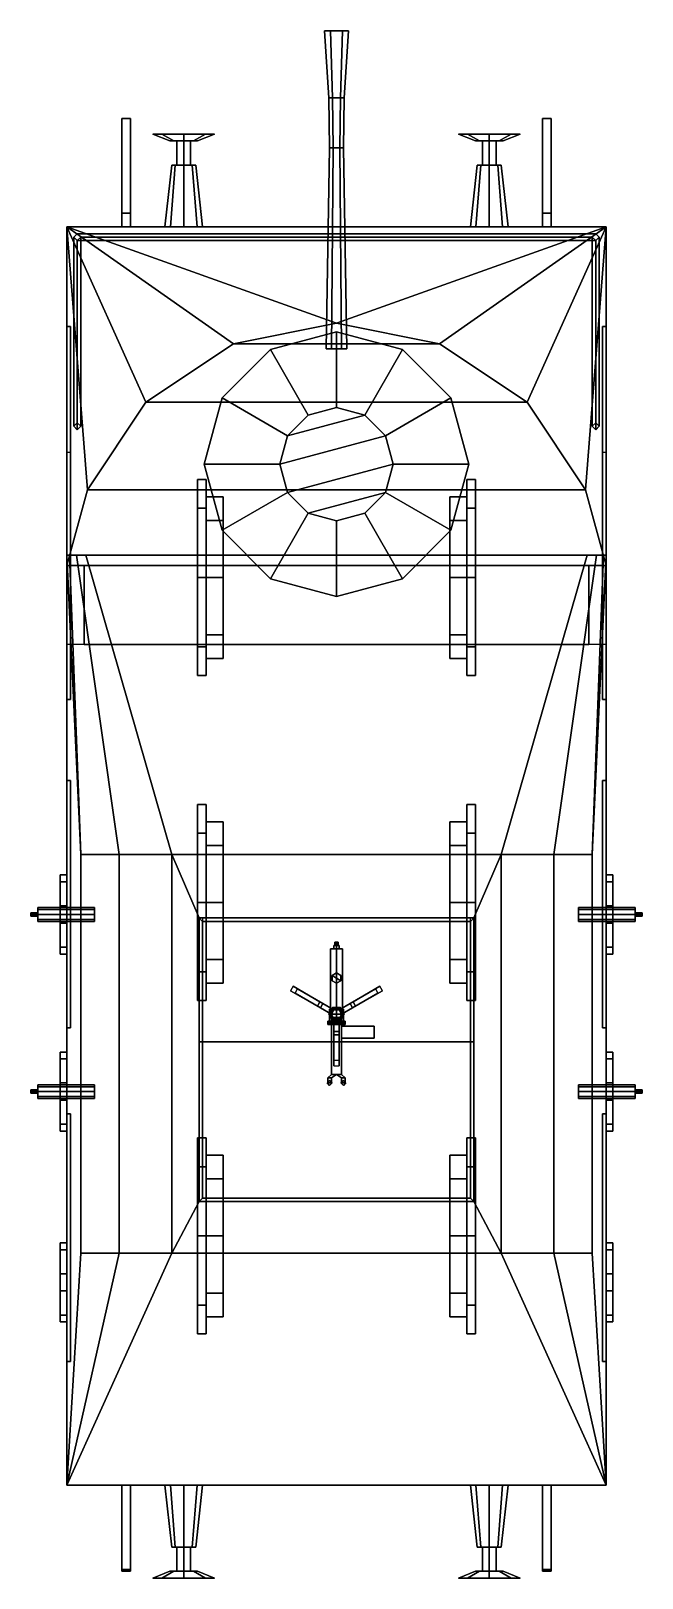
# Model space of a CAD drawing. Extents: x -1.78 to 1.78, y -3.93 to 5.07.
import ezdxf

# ---------------------------------------------------------------- set-up
doc = ezdxf.new("R2010")
doc.units = 0
doc.layers.get('0').update_dxf_attribs({"linetype": 'CONTINUOUS'})
for name, color, linetype in [('BARREL', 1, 'CONTINUOUS'), ('BUFFER', 1, 'CONTINUOUS'), ('GUN', 1, 'CONTINUOUS'), ('MOUNT', 5, 'CONTINUOUS'), ('TURRET', 2, 'CONTINUOUS'), ('WHEELS', 2, 'CONTINUOUS')]:
    doc.layers.add(name, color=color, linetype=linetype)

msp = doc.modelspace()

# ---------------------------------------------------------------- linework, layer by layer
for points in [[(-1.25, 4.56, 0.54), (-1.25, 4.56, 0.54), (-1.25, 4.01, 1.32), (-1.25, 4.56, 1.14)], [(-1.2, 4.56, 1.14), (-1.2, 4.56, 0.54), (-1.25, 4.56, 0.54), (-1.25, 4.56, 1.14)], [(-1.25, 4.56, 1.14), (-1.25, 4.01, 1.32), (-1.2, 4.01, 1.32), (-1.2, 4.56, 1.14)], [(-1.25, 4.56, 0.54), (-1.25, 3.93, 0.54), (-1.25, 3.93, 1.32), (-1.25, 4.01, 1.32)], [(-1.2, 4.01, 1.32), (-1.2, 4.56, 0.54), (-1.2, 4.56, 0.54), (-1.2, 4.56, 1.14)], [(-1.2, 3.93, 1.32), (-1.2, 3.93, 0.54), (-1.2, 4.56, 0.54), (-1.2, 4.01, 1.32)], [(1.2, 4.56, 0.54), (1.2, 4.56, 0.54), (1.2, 4.01, 1.32), (1.2, 4.56, 1.14)], [(1.25, 4.56, 1.14), (1.25, 4.56, 0.54), (1.2, 4.56, 0.54), (1.2, 4.56, 1.14)], [(1.2, 4.56, 1.14), (1.2, 4.01, 1.32), (1.25, 4.01, 1.32), (1.25, 4.56, 1.14)], [(1.2, 4.56, 0.54), (1.2, 3.93, 0.54), (1.2, 3.93, 1.32), (1.2, 4.01, 1.32)], [(1.25, 4.01, 1.32), (1.25, 4.56, 0.54), (1.25, 4.56, 0.54), (1.25, 4.56, 1.14)], [(1.25, 3.93, 1.32), (1.25, 3.93, 0.54), (1.25, 4.56, 0.54), (1.25, 4.01, 1.32)], [(-1.25, 4.01, 1.32), (-1.25, 3.93, 1.32), (-1.2, 3.93, 1.32), (-1.2, 4.01, 1.32)], [(1.2, 4.01, 1.32), (1.2, 3.93, 1.32), (1.25, 3.93, 1.32), (1.25, 4.01, 1.32)], [(-1.57, 3.93, 0.88), (-1.57, -3.39, 0.88), (-1.57, 1.5, 1.13), (-1.57, 3.93, 1.13)], [(-1.57, 3.93, 1.13), (0, 3.37, 1.13), (0, 3.37, 1.13), (1.57, 3.93, 1.13)], [(1.57, 3.93, 1.13), (1.57, 3.93, 0.88), (-1.57, 3.93, 0.88), (-1.57, 3.93, 1.13)], [(-1.57, 3.93, 1.13), (-1.1102, 2.9102, 1.13), (-1.1102, 2.9102, 1.13), (-0.6008, 3.2505, 1.13)], [(-1.57, 3.93, 1.13), (-0.6008, 3.2505, 1.13), (-0.6008, 3.2505, 1.13), (0, 3.37, 1.13)], [(-1.57, 3.93, 1.13), (-1.57, 1.96, 1.13), (-1.57, 1.96, 1.13), (-1.4505, 2.4008, 1.13)], [(-1.57, 3.93, 1.13), (-1.4505, 2.4008, 1.13), (-1.4505, 2.4008, 1.13), (-1.1102, 2.9102, 1.13)], [(-1.51, 3.89, 1.13), (-1.53, 3.87, 1.13), (-1.53, 3.87, 1.72), (-1.51, 3.89, 1.72)], [(-1.53, 3.87, 1.13), (-1.51, 3.85, 1.13), (-1.51, 3.85, 1.72), (-1.53, 3.87, 1.72)], [(-1.53, 2.77, 1.4), (-1.51, 2.79, 1.42), (-1.51, 3.85, 1.42), (-1.53, 3.87, 1.4)], [(-1.51, 2.79, 1.38), (-1.53, 2.77, 1.4), (-1.53, 3.87, 1.4), (-1.51, 3.85, 1.38)], [(-1.53, 2.77, 1.7), (-1.51, 2.75, 1.72), (-1.51, 3.85, 1.72), (-1.53, 3.87, 1.7)], [(-1.51, 2.79, 1.68), (-1.53, 2.77, 1.7), (-1.53, 3.87, 1.7), (-1.51, 3.85, 1.68)], [(-1.49, 3.87, 1.13), (-1.51, 3.89, 1.13), (-1.51, 3.89, 1.72), (-1.49, 3.87, 1.72)], [(1.49, 3.87, 1.42), (1.51, 3.89, 1.4), (-1.51, 3.89, 1.4), (-1.49, 3.87, 1.42)], [(1.51, 3.89, 1.4), (1.49, 3.87, 1.38), (-1.49, 3.87, 1.38), (-1.51, 3.89, 1.4)], [(1.49, 3.87, 1.72), (1.51, 3.89, 1.7), (-1.51, 3.89, 1.7), (-1.49, 3.87, 1.72)], [(1.51, 3.89, 1.7), (1.49, 3.87, 1.68), (-1.49, 3.87, 1.68), (-1.51, 3.89, 1.7)], [(-1.51, 3.85, 1.13), (-1.49, 3.87, 1.13), (-1.49, 3.87, 1.72), (-1.51, 3.85, 1.72)], [(1.51, 3.85, 1.4), (1.49, 3.87, 1.42), (-1.49, 3.87, 1.42), (-1.51, 3.85, 1.4)], [(1.49, 3.87, 1.38), (1.51, 3.85, 1.4), (-1.51, 3.85, 1.4), (-1.49, 3.87, 1.38)], [(1.51, 3.85, 1.7), (1.49, 3.87, 1.72), (-1.49, 3.87, 1.72), (-1.51, 3.85, 1.7)], [(1.49, 3.87, 1.68), (1.51, 3.85, 1.7), (-1.51, 3.85, 1.7), (-1.49, 3.87, 1.68)], [(-1.51, 2.75, 1.72), (-1.49, 2.77, 1.7), (-1.49, 3.87, 1.7), (-1.51, 3.85, 1.72)], [(-1.49, 2.77, 1.7), (-1.51, 2.79, 1.68), (-1.51, 3.85, 1.68), (-1.49, 3.87, 1.7)], [(-1.49, 3.87, 1.7), (-1.51, 3.85, 1.7), (-1.51, 3.85, 1.72), (-1.49, 3.87, 1.72)], [(0, 3.37, 1.13), (0.6008, 3.2505, 1.13), (0.6008, 3.2505, 1.13), (1.57, 3.93, 1.13)], [(0.6008, 3.2505, 1.13), (1.1102, 2.9102, 1.13), (1.1102, 2.9102, 1.13), (1.57, 3.93, 1.13)], [(1.1102, 2.9102, 1.13), (1.4505, 2.4008, 1.13), (1.4505, 2.4008, 1.13), (1.57, 3.93, 1.13)], [(1.4505, 2.4008, 1.13), (1.57, 1.96, 1.13), (1.57, 1.96, 1.13), (1.57, 3.93, 1.13)], [(1.51, 3.89, 1.13), (1.49, 3.87, 1.13), (1.49, 3.87, 1.72), (1.51, 3.89, 1.72)], [(1.49, 3.87, 1.13), (1.51, 3.85, 1.13), (1.51, 3.85, 1.72), (1.49, 3.87, 1.72)], [(1.49, 2.77, 1.4), (1.51, 2.79, 1.42), (1.51, 3.85, 1.42), (1.49, 3.87, 1.4)], [(1.51, 2.79, 1.38), (1.49, 2.77, 1.4), (1.49, 3.87, 1.4), (1.51, 3.85, 1.38)], [(1.49, 2.77, 1.7), (1.51, 2.75, 1.72), (1.51, 3.85, 1.72), (1.49, 3.87, 1.7)], [(1.51, 2.79, 1.68), (1.49, 2.77, 1.7), (1.49, 3.87, 1.7), (1.51, 3.85, 1.68)], [(1.53, 3.87, 1.13), (1.51, 3.89, 1.13), (1.51, 3.89, 1.72), (1.53, 3.87, 1.72)], [(1.51, 3.85, 1.13), (1.53, 3.87, 1.13), (1.53, 3.87, 1.72), (1.51, 3.85, 1.72)], [(1.51, 2.79, 1.42), (1.53, 2.77, 1.4), (1.53, 3.87, 1.4), (1.51, 3.85, 1.42)], [(1.53, 2.77, 1.4), (1.51, 2.79, 1.38), (1.51, 3.85, 1.38), (1.53, 3.87, 1.4)], [(1.51, 2.75, 1.72), (1.53, 2.77, 1.7), (1.53, 3.87, 1.7), (1.51, 3.85, 1.72)], [(1.53, 2.77, 1.7), (1.51, 2.79, 1.68), (1.51, 3.85, 1.68), (1.53, 3.87, 1.7)], [(1.53, 3.87, 1.7), (1.51, 3.85, 1.7), (1.51, 3.85, 1.72), (1.53, 3.87, 1.72)], [(1.57, 1.5, 1.13), (1.57, -3.39, 0.88), (1.57, 3.93, 0.88), (1.57, 3.93, 1.13)], [(-1.51, 2.79, 1.42), (-1.49, 2.77, 1.4), (-1.49, 3.85, 1.4), (-1.51, 3.85, 1.42)], [(-1.49, 2.77, 1.4), (-1.51, 2.79, 1.38), (-1.51, 3.85, 1.38), (-1.49, 3.85, 1.4)], [(-1.55, 3.35, 0.88), (-1.55, 3.35, 0.58), (-1.57, 3.35, 0.58), (-1.57, 3.35, 0.88)], [(-1.57, 3.35, 0.58), (-1.57, 2.62, 0.35), (-1.57, 2.62, 0.88), (-1.57, 3.35, 0.88)], [(-1.55, 2.62, 0.88), (-1.55, 2.62, 0.35), (-1.55, 3.35, 0.58), (-1.55, 3.35, 0.88)], [(0, 3.37, 1.13), (-0.6008, 3.2505, 1.13), (-0.6008, 3.2505, 2.04), (0, 3.37, 2.01)], [(0.6008, 3.2505, 2.04), (0, 3.37, 2.01), (0, 3.37, 2.01), (-0.6008, 3.2505, 2.04)], [(0.6008, 3.2505, 1.13), (0, 3.37, 1.13), (0, 3.37, 2.01), (0.6008, 3.2505, 2.04)], [(1.57, 3.35, 0.88), (1.57, 3.35, 0.58), (1.55, 3.35, 0.58), (1.55, 3.35, 0.88)], [(1.55, 3.35, 0.58), (1.55, 2.62, 0.35), (1.55, 2.62, 0.88), (1.55, 3.35, 0.88)], [(1.57, 2.62, 0.88), (1.57, 2.62, 0.35), (1.57, 3.35, 0.58), (1.57, 3.35, 0.88)], [(-0.6008, 3.2505, 1.13), (-1.1102, 2.9102, 1.13), (-1.1102, 2.9102, 2.1), (-0.6008, 3.2505, 2.04)], [(1.1102, 2.9102, 2.1), (0.6008, 3.2505, 2.04), (-0.6008, 3.2505, 2.04), (-1.1102, 2.9102, 2.1)], [(1.1102, 2.9102, 1.13), (0.6008, 3.2505, 1.13), (0.6008, 3.2505, 2.04), (1.1102, 2.9102, 2.1)], [(-1.1102, 2.9102, 1.13), (-1.4505, 2.4008, 1.13), (-1.4505, 2.4008, 2.1), (-1.1102, 2.9102, 2.1)], [(1.4505, 2.4008, 2.1), (1.1102, 2.9102, 2.1), (-1.1102, 2.9102, 2.1), (-1.4505, 2.4008, 2.1)], [(1.4505, 2.4008, 1.13), (1.1102, 2.9102, 1.13), (1.1102, 2.9102, 2.1), (1.4505, 2.4008, 2.1)], [(-1.51, 2.79, 1.13), (-1.53, 2.77, 1.13), (-1.53, 2.77, 1.7), (-1.51, 2.79, 1.68)], [(-1.49, 2.77, 1.13), (-1.51, 2.79, 1.13), (-1.51, 2.79, 1.68), (-1.49, 2.77, 1.7)], [(1.51, 2.79, 1.13), (1.49, 2.77, 1.13), (1.49, 2.77, 1.7), (1.51, 2.79, 1.68)], [(1.53, 2.77, 1.13), (1.51, 2.79, 1.13), (1.51, 2.79, 1.68), (1.53, 2.77, 1.7)], [(-1.53, 2.77, 1.13), (-1.51, 2.75, 1.13), (-1.51, 2.75, 1.72), (-1.53, 2.77, 1.7)], [(-1.51, 2.75, 1.13), (-1.49, 2.77, 1.13), (-1.49, 2.77, 1.7), (-1.51, 2.75, 1.72)], [(1.49, 2.77, 1.13), (1.51, 2.75, 1.13), (1.51, 2.75, 1.72), (1.49, 2.77, 1.7)], [(1.51, 2.75, 1.13), (1.53, 2.77, 1.13), (1.53, 2.77, 1.7), (1.51, 2.75, 1.72)], [(-1.57, 2.62, 0.35), (-1.57, 1.18, 0.35), (-1.57, 1.18, 0.88), (-1.57, 2.62, 0.88)], [(-1.55, 2.62, 0.35), (-1.55, 1.18, 0.35), (-1.57, 1.18, 0.35), (-1.57, 2.62, 0.35)], [(-1.55, 1.18, 0.88), (-1.55, 1.18, 0.35), (-1.55, 2.62, 0.35), (-1.55, 2.62, 0.88)], [(1.55, 2.62, 0.35), (1.55, 1.18, 0.35), (1.55, 1.18, 0.88), (1.55, 2.62, 0.88)], [(1.57, 2.62, 0.35), (1.57, 1.18, 0.35), (1.55, 1.18, 0.35), (1.55, 2.62, 0.35)], [(1.57, 1.18, 0.88), (1.57, 1.18, 0.35), (1.57, 2.62, 0.35), (1.57, 2.62, 0.88)], [(-1.4505, 2.4008, 1.13), (-1.57, 1.96, 1.13), (-1.57, 1.96, 2.1), (-1.4505, 2.4008, 2.1)], [(1.57, 1.96, 2.1), (1.4505, 2.4008, 2.1), (-1.4505, 2.4008, 2.1), (-1.57, 1.96, 2.1)], [(1.57, 1.96, 1.13), (1.4505, 2.4008, 1.13), (1.4505, 2.4008, 2.1), (1.57, 1.96, 2.1)], [(-1.4883, 0.28, 2.965), (-1.57, 2.02, 2.66), (-1.57, -3.39, 2.66), (-1.4883, -2.04, 2.965)], [(-1.5553, 2.02, 2.715), (-1.57, 2.02, 2.66), (-1.4883, 0.28, 2.965)], [(1.5553, 2.02, 2.715), (1.57, 2.02, 2.66), (-1.57, 2.02, 2.66), (-1.5553, 2.02, 2.715)], [(-1.515, 2.02, 2.7553), (-1.5553, 2.02, 2.715), (-1.4883, 0.28, 2.965), (-1.265, 0.28, 3.1883)], [(1.515, 2.02, 2.7553), (1.5553, 2.02, 2.715), (-1.5553, 2.02, 2.715), (-1.515, 2.02, 2.7553)], [(-1.46, 2.02, 2.77), (-1.515, 2.02, 2.7553), (-1.265, 0.28, 3.1883), (-0.96, 0.28, 3.27)], [(1.46, 2.02, 2.77), (1.515, 2.02, 2.7553), (-1.515, 2.02, 2.7553), (-1.46, 2.02, 2.77)], [(0.96, 0.28, 3.27), (1.46, 2.02, 2.77), (-1.46, 2.02, 2.77), (-0.96, 0.28, 3.27)], [(1.515, 2.02, 2.7553), (1.46, 2.02, 2.77), (0.96, 0.28, 3.27), (1.265, 0.28, 3.1883)], [(1.5553, 2.02, 2.715), (1.515, 2.02, 2.7553), (1.265, 0.28, 3.1883), (1.4883, 0.28, 2.965)], [(1.57, 2.02, 2.66), (1.4883, 0.28, 2.965), (1.4883, -2.04, 2.965), (1.57, -3.39, 2.66)], [(1.57, 2.02, 2.66), (1.5553, 2.02, 2.715), (1.4883, 0.28, 2.965)], [(-1.57, 1.96, 1.13), (-1.57, 1.5, 1.13), (-1.57, 1.5, 2.1), (-1.57, 1.96, 2.1)], [(-1.57, 1.96, 2.1), (-1.57, 1.5, 2.1), (-1.57, 1.5, 2.66), (-1.57, 1.96, 2.66)], [(-1.47, 1.96, 2.1), (-1.47, 1.5, 2.1), (-1.57, 1.5, 2.1), (-1.57, 1.96, 2.1)], [(-1.47, 1.96, 2.66), (-1.47, 1.96, 2.1), (-1.57, 1.96, 2.1), (-1.57, 1.96, 2.66)], [(-1.47, 1.96, 2.1), (-1.47, 1.5, 2.1), (1.47, 1.5, 2.1), (1.47, 1.96, 2.1)], [(-1.47, 1.5, 2.66), (-1.47, 1.5, 2.1), (-1.47, 1.96, 2.1), (-1.47, 1.96, 2.66)], [(1.47, 1.96, 2.1), (1.47, 1.5, 2.1), (1.47, 1.5, 2.66), (1.47, 1.96, 2.66)], [(1.57, 1.96, 2.1), (1.57, 1.5, 2.1), (1.47, 1.5, 2.1), (1.47, 1.96, 2.1)], [(1.57, 1.96, 2.66), (1.57, 1.96, 2.1), (1.47, 1.96, 2.1), (1.47, 1.96, 2.66)], [(1.57, 1.5, 2.1), (1.57, 1.5, 1.13), (1.57, 1.96, 1.13), (1.57, 1.96, 2.1)], [(1.57, 1.5, 2.66), (1.57, 1.5, 2.1), (1.57, 1.96, 2.1), (1.57, 1.96, 2.66)], [(-1.57, 1.5, 1.13), (-1.57, -3.39, 0.88), (-1.57, -3.39, 2.66), (-1.57, 1.5, 2.66)], [(-1.47, 1.5, 2.1), (-1.47, 1.5, 2.66), (1.47, 1.5, 2.66), (1.47, 1.5, 2.1)], [(1.57, -3.39, 2.66), (1.57, -3.39, 0.88), (1.57, 1.5, 1.13), (1.57, 1.5, 2.66)], [(-1.57, 1.18, 0.88), (-1.57, 1.18, 0.35), (-1.55, 1.18, 0.35), (-1.55, 1.18, 0.88)], [(1.55, 1.18, 0.88), (1.55, 1.18, 0.35), (1.57, 1.18, 0.35), (1.57, 1.18, 0.88)], [(-1.55, 0.71, 0.35), (-1.55, -0.73, 0.35), (-1.57, -0.73, 0.35), (-1.57, 0.71, 0.35)], [(-1.55, 0.71, 0.88), (-1.55, 0.71, 0.35), (-1.57, 0.71, 0.35), (-1.57, 0.71, 0.88)], [(-1.57, 0.71, 0.35), (-1.57, -0.73, 0.35), (-1.57, -0.73, 0.88), (-1.57, 0.71, 0.88)], [(-1.55, -0.73, 0.88), (-1.55, -0.73, 0.35), (-1.55, 0.71, 0.35), (-1.55, 0.71, 0.88)], [(1.57, 0.71, 0.35), (1.57, -0.73, 0.35), (1.55, -0.73, 0.35), (1.55, 0.71, 0.35)], [(1.57, 0.71, 0.88), (1.57, 0.71, 0.35), (1.55, 0.71, 0.35), (1.55, 0.71, 0.88)], [(1.55, 0.71, 0.35), (1.55, -0.73, 0.35), (1.55, -0.73, 0.88), (1.55, 0.71, 0.88)], [(1.57, -0.73, 0.88), (1.57, -0.73, 0.35), (1.57, 0.71, 0.35), (1.57, 0.71, 0.88)], [(-1.265, 0.28, 3.1883), (-1.4883, 0.28, 2.965), (-1.4883, -2.04, 2.965), (-1.265, -2.04, 3.1883)], [(-0.96, 0.28, 3.27), (-1.265, 0.28, 3.1883), (-1.265, -2.04, 3.1883), (-0.96, -2.04, 3.27)], [(-0.96, 0.28, 3.27), (-0.8, -0.09, 3.27), (0.8, -0.09, 3.27), (0.96, 0.28, 3.27)], [(-0.8, -0.09, 3.27), (-0.96, 0.28, 3.27), (-0.96, -2.04, 3.27), (-0.8, -1.74, 3.27)], [(0.96, 0.28, 3.27), (0.8, -0.09, 3.27), (0.8, -1.74, 3.27), (0.96, -2.04, 3.27)], [(1.265, 0.28, 3.1883), (0.96, 0.28, 3.27), (0.96, -2.04, 3.27), (1.265, -2.04, 3.1883)], [(1.4883, 0.28, 2.965), (1.265, 0.28, 3.1883), (1.265, -2.04, 3.1883), (1.4883, -2.04, 2.965)], [(-1.61, 0.16, 2.26), (-1.61, 0.16, 2.2), (-1.61, -0.3, 2.2), (-1.61, -0.3, 2.26)], [(-1.57, 0.16, 2.26), (-1.57, 0.16, 2.2), (-1.61, 0.16, 2.2), (-1.61, 0.16, 2.26)], [(-1.61, -0.3, 2.2), (-1.61, 0.16, 2.2), (-1.57, 0.16, 2.2), (-1.57, -0.3, 2.2)], [(-1.61, 0.16, 1.94), (-1.61, 0.16, 1.88), (-1.61, -0.3, 1.88), (-1.61, -0.3, 1.94)], [(-1.57, 0.16, 1.94), (-1.57, 0.16, 1.88), (-1.61, 0.16, 1.88), (-1.61, 0.16, 1.94)], [(-1.61, -0.3, 1.88), (-1.61, 0.16, 1.88), (-1.57, 0.16, 1.88), (-1.57, -0.3, 1.88)], [(-1.57, -0.3, 1.94), (-1.57, 0.16, 1.94), (-1.61, 0.16, 1.94), (-1.61, -0.3, 1.94)], [(-1.57, -0.3, 2.26), (-1.57, 0.16, 2.26), (-1.61, 0.16, 2.26), (-1.61, -0.3, 2.26)], [(-1.61, 0.12, 2.2), (-1.61, 0.12, 1.94), (-1.61, -0.02, 1.94), (-1.61, -0.02, 2.2)], [(-1.57, 0.12, 2.2), (-1.57, 0.12, 1.94), (-1.61, 0.12, 1.94), (-1.61, 0.12, 2.2)], [(1.61, 0.16, 2.26), (1.61, 0.16, 2.2), (1.57, 0.16, 2.2), (1.57, 0.16, 2.26)], [(1.57, 0.16, 1.94), (1.57, -0.3, 1.94), (1.61, -0.3, 1.94), (1.61, 0.16, 1.94)], [(1.61, 0.16, 1.88), (1.61, -0.3, 1.88), (1.57, -0.3, 1.88), (1.57, 0.16, 1.88)], [(1.61, 0.16, 1.94), (1.61, 0.16, 1.88), (1.57, 0.16, 1.88), (1.57, 0.16, 1.94)], [(1.61, 0.16, 2.2), (1.61, -0.3, 2.2), (1.57, -0.3, 2.2), (1.57, 0.16, 2.2)], [(1.57, 0.16, 2.26), (1.57, -0.3, 2.26), (1.61, -0.3, 2.26), (1.61, 0.16, 2.26)], [(1.61, 0.12, 2.2), (1.61, 0.12, 1.94), (1.57, 0.12, 1.94), (1.57, 0.12, 2.2)], [(1.61, -0.3, 2.26), (1.61, -0.3, 2.2), (1.61, 0.16, 2.2), (1.61, 0.16, 2.26)], [(1.61, -0.3, 1.94), (1.61, -0.3, 1.88), (1.61, 0.16, 1.88), (1.61, 0.16, 1.94)], [(1.61, -0.02, 2.2), (1.61, -0.02, 1.94), (1.61, 0.12, 1.94), (1.61, 0.12, 2.2)], [(-1.61, -0.02, 2.2), (-1.61, -0.02, 1.94), (-1.57, -0.02, 1.94), (-1.57, -0.02, 2.2)], [(0.8, -0.09, 3.61), (0.8, -0.09, 3.27), (-0.8, -0.09, 3.27), (-0.8, -0.09, 3.61)], [(-0.8, -0.81, 3.86), (-0.8, -0.09, 3.61), (-0.78, -0.09, 3.61), (-0.78, -0.81, 3.86)], [(-0.8, -0.09, 3.27), (-0.8, -0.09, 3.27), (-0.8, -0.81, 3.86), (-0.8, -0.09, 3.61)], [(-0.8, -0.09, 3.27), (-0.8, -1.74, 3.27), (-0.8, -1.74, 3.86), (-0.8, -0.81, 3.86)], [(0.78, -0.11, 3.6169), (0.8, -0.09, 3.61), (-0.8, -0.09, 3.61), (-0.78, -0.11, 3.6169)], [(0.78, -0.81, 3.86), (0.78, -0.09, 3.61), (0.8, -0.09, 3.61), (0.8, -0.81, 3.86)], [(0.8, -0.81, 3.86), (0.8, -0.09, 3.27), (0.8, -0.09, 3.27), (0.8, -0.09, 3.61)], [(0.8, -1.74, 3.86), (0.8, -1.74, 3.27), (0.8, -0.09, 3.27), (0.8, -0.81, 3.86)], [(1.57, -0.02, 2.2), (1.57, -0.02, 1.94), (1.61, -0.02, 1.94), (1.61, -0.02, 2.2)], [(-1.57, -0.12, 2.2), (-1.57, -0.12, 1.94), (-1.61, -0.12, 1.94), (-1.61, -0.12, 2.2)], [(-1.61, -0.12, 2.2), (-1.61, -0.12, 1.94), (-1.61, -0.26, 1.94), (-1.61, -0.26, 2.2)], [(-0.78, -0.11, 2.67), (-0.78, -0.81, 2.67), (0.78, -0.81, 2.67), (0.78, -0.11, 2.67)], [(-0.78, -0.11, 3.6169), (-0.78, -0.11, 2.67), (0.78, -0.11, 2.67), (0.78, -0.11, 3.6169)], [(-0.78, -0.11, 3.6169), (-0.78, -0.81, 3.86), (-0.78, -0.81, 2.67), (-0.78, -0.11, 2.67)], [(0.78, -0.11, 2.67), (0.78, -0.81, 2.67), (0.78, -0.81, 3.86), (0.78, -0.11, 3.6169)], [(1.61, -0.12, 2.2), (1.61, -0.12, 1.94), (1.57, -0.12, 1.94), (1.57, -0.12, 2.2)], [(1.61, -0.26, 2.2), (1.61, -0.26, 1.94), (1.61, -0.12, 1.94), (1.61, -0.12, 2.2)], [(-1.61, -0.26, 2.2), (-1.61, -0.26, 1.94), (-1.57, -0.26, 1.94), (-1.57, -0.26, 2.2)], [(1.57, -0.26, 2.2), (1.57, -0.26, 1.94), (1.61, -0.26, 1.94), (1.61, -0.26, 2.2)], [(-1.61, -0.3, 2.26), (-1.61, -0.3, 2.2), (-1.57, -0.3, 2.2), (-1.57, -0.3, 2.26)], [(-1.61, -0.3, 1.94), (-1.61, -0.3, 1.88), (-1.57, -0.3, 1.88), (-1.57, -0.3, 1.94)], [(1.57, -0.3, 2.26), (1.57, -0.3, 2.2), (1.61, -0.3, 2.2), (1.61, -0.3, 2.26)], [(1.57, -0.3, 1.94), (1.57, -0.3, 1.88), (1.61, -0.3, 1.88), (1.61, -0.3, 1.94)], [(-0.0964, -0.577, 3.38), (-0.2523, -0.487, 2.67), (-0.2673, -0.513, 2.67), (-0.1114, -0.603, 3.38)], [(-0.2673, -0.513, 2.67), (-0.2413, -0.528, 2.67), (-0.0941, -0.613, 3.36), (-0.1114, -0.603, 3.38)], [(-0.0791, -0.587, 3.36), (-0.2263, -0.502, 2.67), (-0.2523, -0.487, 2.67), (-0.0964, -0.577, 3.38)], [(-0.0941, -0.613, 3.36), (-0.2413, -0.528, 2.67), (-0.2263, -0.502, 2.67), (-0.0791, -0.587, 3.36)], [(0.2523, -0.487, 2.67), (0.2263, -0.502, 2.67), (0.0791, -0.587, 3.36), (0.0964, -0.577, 3.38)], [(0.0791, -0.587, 3.36), (0.2263, -0.502, 2.67), (0.2413, -0.528, 2.67), (0.0941, -0.613, 3.36)], [(0.0941, -0.613, 3.36), (0.2413, -0.528, 2.67), (0.2673, -0.513, 2.67), (0.1114, -0.603, 3.38)], [(0.1114, -0.603, 3.38), (0.2673, -0.513, 2.67), (0.2523, -0.487, 2.67), (0.0964, -0.577, 3.38)], [(-0.0185, -0.622, 3.41), (-0.0964, -0.577, 3.38), (-0.1114, -0.603, 3.38), (-0.0335, -0.648, 3.41)], [(-0.1114, -0.603, 3.38), (-0.0941, -0.613, 3.36), (-0.0335, -0.648, 3.38), (-0.0335, -0.648, 3.41)], [(-0.0185, -0.622, 3.38), (-0.0791, -0.587, 3.36), (-0.0964, -0.577, 3.38), (-0.0185, -0.622, 3.41)], [(-0.0335, -0.648, 3.38), (-0.0941, -0.613, 3.36), (-0.0791, -0.587, 3.36), (-0.0185, -0.622, 3.38)], [(0.0225, -0.611, 3.43), (-0.0225, -0.611, 3.43), (-0.045, -0.65, 3.43), (0.045, -0.65, 3.43)], [(0.045, -0.65, 3.37), (-0.045, -0.65, 3.37), (-0.0225, -0.611, 3.37), (0.0225, -0.611, 3.37)], [(-0.0225, -0.611, 3.37), (-0.045, -0.65, 3.37), (-0.045, -0.65, 3.43), (-0.0225, -0.611, 3.43)], [(-0.02, -0.6154, 2.67), (-0.04, -0.65, 2.67), (-0.04, -0.65, 3.47), (-0.02, -0.6154, 3.47)], [(0.02, -0.6154, 3.47), (-0.02, -0.6154, 3.47), (-0.04, -0.65, 3.47), (0.04, -0.65, 3.47)], [(-0.015, -0.624, 3.47), (-0.03, -0.65, 3.47), (-0.03, -0.65, 3.57), (-0.015, -0.624, 3.57)], [(0.0225, -0.611, 3.37), (-0.0225, -0.611, 3.37), (-0.0225, -0.611, 3.43), (0.0225, -0.611, 3.43)], [(0.02, -0.6154, 2.67), (-0.02, -0.6154, 2.67), (-0.02, -0.6154, 3.47), (0.02, -0.6154, 3.47)], [(0.015, -0.624, 3.47), (-0.015, -0.624, 3.47), (-0.015, -0.624, 3.57), (0.015, -0.624, 3.57)], [(0.03, -0.65, 3.47), (0.015, -0.624, 3.47), (0.015, -0.624, 3.57), (0.03, -0.65, 3.57)], [(0.0335, -0.648, 3.41), (0.1114, -0.603, 3.38), (0.0964, -0.577, 3.38), (0.0185, -0.622, 3.41)], [(0.0964, -0.577, 3.38), (0.0791, -0.587, 3.36), (0.0185, -0.622, 3.38), (0.0185, -0.622, 3.41)], [(0.0185, -0.622, 3.38), (0.0791, -0.587, 3.36), (0.0941, -0.613, 3.36), (0.0335, -0.648, 3.38)], [(0.04, -0.65, 2.67), (0.02, -0.6154, 2.67), (0.02, -0.6154, 3.47), (0.04, -0.65, 3.47)], [(0.045, -0.65, 3.37), (0.0225, -0.611, 3.37), (0.0225, -0.611, 3.43), (0.045, -0.65, 3.43)], [(0.0335, -0.648, 3.38), (0.0941, -0.613, 3.36), (0.1114, -0.603, 3.38), (0.0335, -0.648, 3.41)], [(0.045, -0.65, 3.43), (-0.045, -0.65, 3.43), (-0.0225, -0.689, 3.43), (0.0225, -0.689, 3.43)], [(0.0225, -0.689, 3.37), (-0.0225, -0.689, 3.37), (-0.045, -0.65, 3.37), (0.045, -0.65, 3.37)], [(-0.045, -0.65, 3.37), (-0.0225, -0.689, 3.37), (-0.0225, -0.689, 3.43), (-0.045, -0.65, 3.43)], [(-0.04, -0.65, 2.67), (-0.02, -0.6846, 2.67), (-0.02, -0.6846, 3.47), (-0.04, -0.65, 3.47)], [(0.04, -0.65, 3.47), (-0.04, -0.65, 3.47), (-0.02, -0.6846, 3.47), (0.02, -0.6846, 3.47)], [(-0.03, -0.65, 3.47), (-0.015, -0.676, 3.47), (-0.015, -0.676, 3.57), (-0.03, -0.65, 3.57)], [(-0.0225, -0.689, 3.37), (0.0225, -0.689, 3.37), (0.0225, -0.689, 3.43), (-0.0225, -0.689, 3.43)], [(-0.02, -0.6846, 2.67), (0.02, -0.6846, 2.67), (0.02, -0.6846, 3.47), (-0.02, -0.6846, 3.47)], [(-0.015, -0.676, 3.47), (0.015, -0.676, 3.47), (0.015, -0.676, 3.57), (-0.015, -0.676, 3.57)], [(0.015, -0.68, 3.38), (0.015, -0.75, 3.36), (-0.015, -0.75, 3.36), (-0.015, -0.68, 3.38)], [(-0.015, -0.68, 3.41), (-0.015, -0.77, 3.38), (0.015, -0.77, 3.38), (0.015, -0.68, 3.41)], [(-0.015, -0.68, 3.38), (-0.015, -0.75, 3.36), (-0.015, -0.77, 3.38), (-0.015, -0.68, 3.41)], [(0.015, -0.676, 3.47), (0.03, -0.65, 3.47), (0.03, -0.65, 3.57), (0.015, -0.676, 3.57)], [(0.015, -0.77, 3.38), (0.015, -0.75, 3.36), (0.015, -0.68, 3.38), (0.015, -0.68, 3.41)], [(0.02, -0.6846, 2.67), (0.04, -0.65, 2.67), (0.04, -0.65, 3.47), (0.02, -0.6846, 3.47)], [(0.0225, -0.689, 3.37), (0.045, -0.65, 3.37), (0.045, -0.65, 3.43), (0.0225, -0.689, 3.43)], [(-1.57, -0.73, 0.88), (-1.57, -0.73, 0.35), (-1.55, -0.73, 0.35), (-1.55, -0.73, 0.88)], [(-0.8, -1.74, 3.86), (-0.8, -0.81, 3.86), (-0.78, -0.81, 3.86), (-0.78, -1.72, 3.86)], [(-0.78, -0.81, 2.67), (-0.78, -1.72, 2.67), (0.78, -1.72, 2.67), (0.78, -0.81, 2.67)], [(-0.78, -0.81, 3.86), (-0.78, -1.72, 3.86), (-0.78, -1.72, 2.67), (-0.78, -0.81, 2.67)], [(-0.015, -0.75, 3.36), (-0.015, -0.92, 2.67), (-0.015, -0.95, 2.67), (-0.015, -0.77, 3.38)], [(0.015, -0.75, 3.36), (0.015, -0.92, 2.67), (-0.015, -0.92, 2.67), (-0.015, -0.75, 3.36)], [(-0.015, -0.77, 3.38), (-0.015, -0.95, 2.67), (0.015, -0.95, 2.67), (0.015, -0.77, 3.38)], [(0.015, -0.95, 2.67), (0.015, -0.92, 2.67), (0.015, -0.75, 3.36), (0.015, -0.77, 3.38)], [(0.78, -1.72, 3.86), (0.78, -0.81, 3.86), (0.8, -0.81, 3.86), (0.8, -1.74, 3.86)], [(0.78, -0.81, 2.67), (0.78, -1.72, 2.67), (0.78, -1.72, 3.86), (0.78, -0.81, 3.86)], [(1.55, -0.73, 0.88), (1.55, -0.73, 0.35), (1.57, -0.73, 0.35), (1.57, -0.73, 0.88)], [(-1.57, -0.87, 2.26), (-1.57, -0.87, 2.2), (-1.61, -0.87, 2.2), (-1.61, -0.87, 2.26)], [(-1.61, -0.87, 2.26), (-1.61, -0.87, 2.2), (-1.61, -1.33, 2.2), (-1.61, -1.33, 2.26)], [(-1.61, -1.33, 2.2), (-1.61, -0.87, 2.2), (-1.57, -0.87, 2.2), (-1.57, -1.33, 2.2)], [(-1.57, -1.33, 1.94), (-1.57, -0.87, 1.94), (-1.61, -0.87, 1.94), (-1.61, -1.33, 1.94)], [(-1.61, -1.33, 1.88), (-1.61, -0.87, 1.88), (-1.57, -0.87, 1.88), (-1.57, -1.33, 1.88)], [(-1.57, -0.87, 1.94), (-1.57, -0.87, 1.88), (-1.61, -0.87, 1.88), (-1.61, -0.87, 1.94)], [(-1.61, -0.87, 1.94), (-1.61, -0.87, 1.88), (-1.61, -1.33, 1.88), (-1.61, -1.33, 1.94)], [(-1.57, -1.33, 2.26), (-1.57, -0.87, 2.26), (-1.61, -0.87, 2.26), (-1.61, -1.33, 2.26)], [(1.61, -0.87, 2.26), (1.61, -0.87, 2.2), (1.57, -0.87, 2.2), (1.57, -0.87, 2.26)], [(1.61, -0.87, 2.2), (1.61, -1.33, 2.2), (1.57, -1.33, 2.2), (1.57, -0.87, 2.2)], [(1.61, -0.87, 1.94), (1.61, -0.87, 1.88), (1.57, -0.87, 1.88), (1.57, -0.87, 1.94)], [(1.57, -0.87, 1.94), (1.57, -1.33, 1.94), (1.61, -1.33, 1.94), (1.61, -0.87, 1.94)], [(1.61, -0.87, 1.88), (1.61, -1.33, 1.88), (1.57, -1.33, 1.88), (1.57, -0.87, 1.88)], [(1.57, -0.87, 2.26), (1.57, -1.33, 2.26), (1.61, -1.33, 2.26), (1.61, -0.87, 2.26)], [(1.61, -1.33, 2.26), (1.61, -1.33, 2.2), (1.61, -0.87, 2.2), (1.61, -0.87, 2.26)], [(1.61, -1.33, 1.94), (1.61, -1.33, 1.88), (1.61, -0.87, 1.88), (1.61, -0.87, 1.94)], [(-1.57, -0.91, 2.2), (-1.57, -0.91, 1.94), (-1.61, -0.91, 1.94), (-1.61, -0.91, 2.2)], [(-1.61, -0.91, 2.2), (-1.61, -0.91, 1.94), (-1.61, -1.05, 1.94), (-1.61, -1.05, 2.2)], [(1.61, -0.91, 2.2), (1.61, -0.91, 1.94), (1.57, -0.91, 1.94), (1.57, -0.91, 2.2)], [(1.61, -1.05, 2.2), (1.61, -1.05, 1.94), (1.61, -0.91, 1.94), (1.61, -0.91, 2.2)], [(-1.61, -1.05, 2.2), (-1.61, -1.05, 1.94), (-1.57, -1.05, 1.94), (-1.57, -1.05, 2.2)], [(1.57, -1.05, 2.2), (1.57, -1.05, 1.94), (1.61, -1.05, 1.94), (1.61, -1.05, 2.2)], [(-1.61, -1.15, 2.2), (-1.61, -1.15, 1.94), (-1.61, -1.29, 1.94), (-1.61, -1.29, 2.2)], [(-1.57, -1.15, 2.2), (-1.57, -1.15, 1.94), (-1.61, -1.15, 1.94), (-1.61, -1.15, 2.2)], [(1.61, -1.15, 2.2), (1.61, -1.15, 1.94), (1.57, -1.15, 1.94), (1.57, -1.15, 2.2)], [(1.61, -1.29, 2.2), (1.61, -1.29, 1.94), (1.61, -1.15, 1.94), (1.61, -1.15, 2.2)], [(-1.57, -1.23, 0.35), (-1.57, -2.67, 0.35), (-1.57, -2.67, 0.88), (-1.57, -1.23, 0.88)], [(-1.55, -1.23, 0.88), (-1.55, -1.23, 0.35), (-1.57, -1.23, 0.35), (-1.57, -1.23, 0.88)], [(-1.55, -1.23, 0.35), (-1.55, -2.67, 0.35), (-1.57, -2.67, 0.35), (-1.57, -1.23, 0.35)], [(-1.55, -2.67, 0.88), (-1.55, -2.67, 0.35), (-1.55, -1.23, 0.35), (-1.55, -1.23, 0.88)], [(1.55, -1.23, 0.35), (1.55, -2.67, 0.35), (1.55, -2.67, 0.88), (1.55, -1.23, 0.88)], [(1.57, -1.23, 0.88), (1.57, -1.23, 0.35), (1.55, -1.23, 0.35), (1.55, -1.23, 0.88)], [(1.57, -1.23, 0.35), (1.57, -2.67, 0.35), (1.55, -2.67, 0.35), (1.55, -1.23, 0.35)], [(1.57, -2.67, 0.88), (1.57, -2.67, 0.35), (1.57, -1.23, 0.35), (1.57, -1.23, 0.88)], [(-1.61, -1.29, 2.2), (-1.61, -1.29, 1.94), (-1.57, -1.29, 1.94), (-1.57, -1.29, 2.2)], [(-1.61, -1.33, 2.26), (-1.61, -1.33, 2.2), (-1.57, -1.33, 2.2), (-1.57, -1.33, 2.26)], [(-1.61, -1.33, 1.94), (-1.61, -1.33, 1.88), (-1.57, -1.33, 1.88), (-1.57, -1.33, 1.94)], [(1.57, -1.29, 2.2), (1.57, -1.29, 1.94), (1.61, -1.29, 1.94), (1.61, -1.29, 2.2)], [(1.57, -1.33, 2.26), (1.57, -1.33, 2.2), (1.61, -1.33, 2.2), (1.61, -1.33, 2.26)], [(1.57, -1.33, 1.94), (1.57, -1.33, 1.88), (1.61, -1.33, 1.88), (1.61, -1.33, 1.94)], [(-0.8, -1.74, 3.27), (-0.96, -2.04, 3.27), (0.96, -2.04, 3.27), (0.8, -1.74, 3.27)], [(0.8, -1.74, 3.86), (-0.8, -1.74, 3.86), (-0.78, -1.72, 3.86), (0.78, -1.72, 3.86)], [(-0.8, -1.74, 3.86), (-0.8, -1.74, 3.27), (0.8, -1.74, 3.27), (0.8, -1.74, 3.86)], [(-0.78, -1.72, 2.67), (-0.78, -1.72, 3.86), (0.78, -1.72, 3.86), (0.78, -1.72, 2.67)], [(-1.57, -1.98, 2.26), (-1.57, -1.98, 2.2), (-1.61, -1.98, 2.2), (-1.61, -1.98, 2.26)], [(-1.61, -1.98, 2.26), (-1.61, -1.98, 2.2), (-1.61, -2.44, 2.2), (-1.61, -2.44, 2.26)], [(-1.61, -2.44, 2.2), (-1.61, -1.98, 2.2), (-1.57, -1.98, 2.2), (-1.57, -2.44, 2.2)], [(-1.61, -1.98, 1.94), (-1.61, -1.98, 1.88), (-1.61, -2.44, 1.88), (-1.61, -2.44, 1.94)], [(-1.61, -2.44, 1.88), (-1.61, -1.98, 1.88), (-1.57, -1.98, 1.88), (-1.57, -2.44, 1.88)], [(-1.57, -2.44, 1.94), (-1.57, -1.98, 1.94), (-1.61, -1.98, 1.94), (-1.61, -2.44, 1.94)], [(-1.57, -1.98, 1.94), (-1.57, -1.98, 1.88), (-1.61, -1.98, 1.88), (-1.61, -1.98, 1.94)], [(-1.57, -2.44, 2.26), (-1.57, -1.98, 2.26), (-1.61, -1.98, 2.26), (-1.61, -2.44, 2.26)], [(1.61, -1.98, 2.26), (1.61, -1.98, 2.2), (1.57, -1.98, 2.2), (1.57, -1.98, 2.26)], [(1.61, -1.98, 2.2), (1.61, -2.44, 2.2), (1.57, -2.44, 2.2), (1.57, -1.98, 2.2)], [(1.61, -1.98, 1.88), (1.61, -2.44, 1.88), (1.57, -2.44, 1.88), (1.57, -1.98, 1.88)], [(1.57, -1.98, 1.94), (1.57, -2.44, 1.94), (1.61, -2.44, 1.94), (1.61, -1.98, 1.94)], [(1.61, -1.98, 1.94), (1.61, -1.98, 1.88), (1.57, -1.98, 1.88), (1.57, -1.98, 1.94)], [(1.57, -1.98, 2.26), (1.57, -2.44, 2.26), (1.61, -2.44, 2.26), (1.61, -1.98, 2.26)], [(1.61, -2.44, 2.26), (1.61, -2.44, 2.2), (1.61, -1.98, 2.2), (1.61, -1.98, 2.26)], [(1.61, -2.44, 1.94), (1.61, -2.44, 1.88), (1.61, -1.98, 1.88), (1.61, -1.98, 1.94)], [(-1.61, -2.02, 2.2), (-1.61, -2.02, 1.94), (-1.61, -2.16, 1.94), (-1.61, -2.16, 2.2)], [(-1.57, -2.02, 2.2), (-1.57, -2.02, 1.94), (-1.61, -2.02, 1.94), (-1.61, -2.02, 2.2)], [(-0.96, -2.04, 3.27), (-1.57, -3.39, 2.66), (1.57, -3.39, 2.66), (0.96, -2.04, 3.27)], [(-0.96, -2.04, 3.27), (-1.265, -2.04, 3.1883), (-1.57, -3.39, 2.66)], [(-1.265, -2.04, 3.1883), (-1.4883, -2.04, 2.965), (-1.57, -3.39, 2.66)], [(1.265, -2.04, 3.1883), (0.96, -2.04, 3.27), (1.57, -3.39, 2.66)], [(1.4883, -2.04, 2.965), (1.265, -2.04, 3.1883), (1.57, -3.39, 2.66)], [(1.61, -2.02, 2.2), (1.61, -2.02, 1.94), (1.57, -2.02, 1.94), (1.57, -2.02, 2.2)], [(1.61, -2.16, 2.2), (1.61, -2.16, 1.94), (1.61, -2.02, 1.94), (1.61, -2.02, 2.2)], [(-1.61, -2.16, 2.2), (-1.61, -2.16, 1.94), (-1.57, -2.16, 1.94), (-1.57, -2.16, 2.2)], [(1.57, -2.16, 2.2), (1.57, -2.16, 1.94), (1.61, -2.16, 1.94), (1.61, -2.16, 2.2)], [(-1.57, -2.26, 2.2), (-1.57, -2.26, 1.94), (-1.61, -2.26, 1.94), (-1.61, -2.26, 2.2)], [(-1.61, -2.26, 2.2), (-1.61, -2.26, 1.94), (-1.61, -2.4, 1.94), (-1.61, -2.4, 2.2)], [(1.61, -2.26, 2.2), (1.61, -2.26, 1.94), (1.57, -2.26, 1.94), (1.57, -2.26, 2.2)], [(1.61, -2.4, 2.2), (1.61, -2.4, 1.94), (1.61, -2.26, 1.94), (1.61, -2.26, 2.2)], [(-1.61, -2.4, 2.2), (-1.61, -2.4, 1.94), (-1.57, -2.4, 1.94), (-1.57, -2.4, 2.2)], [(1.57, -2.4, 2.2), (1.57, -2.4, 1.94), (1.61, -2.4, 1.94), (1.61, -2.4, 2.2)], [(-1.61, -2.44, 2.26), (-1.61, -2.44, 2.2), (-1.57, -2.44, 2.2), (-1.57, -2.44, 2.26)], [(-1.61, -2.44, 1.94), (-1.61, -2.44, 1.88), (-1.57, -2.44, 1.88), (-1.57, -2.44, 1.94)], [(1.57, -2.44, 2.26), (1.57, -2.44, 2.2), (1.61, -2.44, 2.2), (1.61, -2.44, 2.26)], [(1.57, -2.44, 1.94), (1.57, -2.44, 1.88), (1.61, -2.44, 1.88), (1.61, -2.44, 1.94)], [(-1.57, -2.67, 0.88), (-1.57, -2.67, 0.35), (-1.55, -2.67, 0.35), (-1.55, -2.67, 0.88)], [(1.55, -2.67, 0.88), (1.55, -2.67, 0.35), (1.57, -2.67, 0.35), (1.57, -2.67, 0.88)], [(-1.57, -3.39, 2.66), (-1.57, -3.39, 0.88), (1.57, -3.39, 0.88), (1.57, -3.39, 2.66)], [(-1.57, -3.39, 1.13), (-1.57, -3.39, 0.88), (1.57, -3.39, 0.88), (1.57, -3.39, 1.13)], [(-1.25, -3.39, 1.21), (-1.25, -3.89, 1.21), (-1.25, -3.88, 2.62), (-1.25, -3.39, 2.62)], [(-1.2, -3.39, 1.21), (-1.2, -3.89, 1.21), (-1.25, -3.89, 1.21), (-1.25, -3.39, 1.21)], [(-1.25, -3.39, 2.62), (-1.25, -3.88, 2.62), (-1.2, -3.88, 2.62), (-1.2, -3.39, 2.62)], [(-1.2, -3.88, 2.62), (-1.2, -3.89, 1.21), (-1.2, -3.39, 1.21), (-1.2, -3.39, 2.62)], [(1.2, -3.39, 1.21), (1.2, -3.89, 1.21), (1.2, -3.88, 2.62), (1.2, -3.39, 2.62)], [(1.25, -3.39, 1.21), (1.25, -3.89, 1.21), (1.2, -3.89, 1.21), (1.2, -3.39, 1.21)], [(1.2, -3.39, 2.62), (1.2, -3.88, 2.62), (1.25, -3.88, 2.62), (1.25, -3.39, 2.62)], [(1.25, -3.88, 2.62), (1.25, -3.89, 1.21), (1.25, -3.39, 1.21), (1.25, -3.39, 2.62)], [(-1.25, -3.88, 2.62), (-1.25, -3.89, 1.21), (-1.2, -3.89, 1.21), (-1.2, -3.88, 2.62)], [(1.2, -3.88, 2.62), (1.2, -3.89, 1.21), (1.25, -3.89, 1.21), (1.25, -3.88, 2.62)]]:
    msp.add_3dface(points)
at = {"layer": 'BARREL'}
for points in [[(-0.0225, 4.68, 2.281), (-0.045, 4.68, 2.32), (-0.07, 5.07, 2.32), (-0.035, 5.07, 2.2594)], [(-0.045, 4.68, 2.32), (-0.0225, 4.68, 2.359), (-0.035, 5.07, 2.3806), (-0.07, 5.07, 2.32)], [(0.0225, 4.68, 2.281), (-0.0225, 4.68, 2.281), (-0.035, 5.07, 2.2594), (0.035, 5.07, 2.2594)], [(-0.0225, 4.68, 2.359), (0.0225, 4.68, 2.359), (0.035, 5.07, 2.3806), (-0.035, 5.07, 2.3806)], [(0.045, 4.68, 2.32), (0.0225, 4.68, 2.281), (0.035, 5.07, 2.2594), (0.07, 5.07, 2.32)], [(0.0225, 4.68, 2.359), (0.045, 4.68, 2.32), (0.07, 5.07, 2.32), (0.035, 5.07, 2.3806)], [(-0.0225, 4.68, 2.359), (0.0225, 4.68, 2.281), (-0.0225, 4.68, 2.281), (-0.045, 4.68, 2.32)], [(-0.02, 4.39, 2.2854), (-0.04, 4.39, 2.32), (-0.045, 4.68, 2.32), (-0.0225, 4.68, 2.281)], [(-0.04, 4.39, 2.32), (-0.02, 4.39, 2.3546), (-0.0225, 4.68, 2.359), (-0.045, 4.68, 2.32)], [(0.0225, 4.68, 2.359), (0.045, 4.68, 2.32), (0.0225, 4.68, 2.281), (-0.0225, 4.68, 2.359)], [(0.02, 4.39, 2.2854), (-0.02, 4.39, 2.2854), (-0.0225, 4.68, 2.281), (0.0225, 4.68, 2.281)], [(-0.02, 4.39, 2.3546), (0.02, 4.39, 2.3546), (0.0225, 4.68, 2.359), (-0.0225, 4.68, 2.359)], [(0.04, 4.39, 2.32), (0.02, 4.39, 2.2854), (0.0225, 4.68, 2.281), (0.045, 4.68, 2.32)], [(0.02, 4.39, 2.3546), (0.04, 4.39, 2.32), (0.045, 4.68, 2.32), (0.0225, 4.68, 2.359)], [(-0.03, 3.22, 2.268), (-0.06, 3.22, 2.32), (-0.04, 4.39, 2.32), (-0.02, 4.39, 2.2854)], [(-0.06, 3.22, 2.32), (-0.03, 3.22, 2.372), (-0.02, 4.39, 2.3546), (-0.04, 4.39, 2.32)], [(0.03, 3.22, 2.268), (-0.03, 3.22, 2.268), (-0.02, 4.39, 2.2854), (0.02, 4.39, 2.2854)], [(-0.03, 3.22, 2.372), (0.03, 3.22, 2.372), (0.02, 4.39, 2.3546), (-0.02, 4.39, 2.3546)], [(0.06, 3.22, 2.32), (0.03, 3.22, 2.268), (0.02, 4.39, 2.2854), (0.04, 4.39, 2.32)], [(0.03, 3.22, 2.372), (0.06, 3.22, 2.32), (0.04, 4.39, 2.32), (0.02, 4.39, 2.3546)]]:
    msp.add_3dface(points, dxfattribs=at)
at = {"layer": 'BUFFER'}
for points in [[(-0.97, 4.43, 1.01), (-0.9466, 4.43, 1.0666), (-1.0173, 4.47, 1.1373), (-1.07, 4.47, 1.01)], [(-0.9466, 4.43, 0.9534), (-0.97, 4.43, 1.01), (-1.07, 4.47, 1.01), (-1.0173, 4.47, 0.8827)], [(-1.0173, 4.47, 0.8827), (-1.07, 4.47, 1.01), (-1.0173, 4.47, 1.1373), (-0.89, 4.47, 0.83)], [(-0.9466, 4.43, 1.0666), (-0.89, 4.43, 1.09), (-0.89, 4.47, 1.19), (-1.0173, 4.47, 1.1373)], [(-0.89, 4.43, 0.93), (-0.9466, 4.43, 0.9534), (-1.0173, 4.47, 0.8827), (-0.89, 4.47, 0.83)], [(-0.89, 4.47, 0.83), (-1.0173, 4.47, 1.1373), (-0.89, 4.47, 1.19), (-0.7627, 4.47, 0.8827)], [(-0.97, 4.43, 1.01), (-0.9466, 4.43, 0.9534), (-0.89, 4.43, 0.93), (-0.9466, 4.43, 1.0666)], [(-0.9466, 4.43, 1.0666), (-0.89, 4.43, 0.93), (-0.8334, 4.43, 0.9534), (-0.89, 4.43, 1.09)], [(-0.93, 4.43, 1.01), (-0.89, 4.43, 0.97), (-0.89, 4.29, 0.97), (-0.93, 4.29, 1.01)], [(-0.89, 4.43, 1.05), (-0.93, 4.43, 1.01), (-0.93, 4.29, 1.01), (-0.89, 4.29, 1.05)], [(-0.89, 4.43, 1.09), (-0.8334, 4.43, 1.0666), (-0.7627, 4.47, 1.1373), (-0.89, 4.47, 1.19)], [(-0.8334, 4.43, 0.9534), (-0.89, 4.43, 0.93), (-0.89, 4.47, 0.83), (-0.7627, 4.47, 0.8827)], [(-0.7627, 4.47, 0.8827), (-0.89, 4.47, 1.19), (-0.7627, 4.47, 1.1373), (-0.71, 4.47, 1.01)], [(-0.89, 4.43, 0.97), (-0.85, 4.43, 1.01), (-0.85, 4.29, 1.01), (-0.89, 4.29, 0.97)], [(-0.85, 4.43, 1.01), (-0.89, 4.43, 1.05), (-0.89, 4.29, 1.05), (-0.85, 4.29, 1.01)], [(-0.89, 4.43, 1.09), (-0.8334, 4.43, 0.9534), (-0.81, 4.43, 1.01), (-0.8334, 4.43, 1.0666)], [(-0.8334, 4.43, 1.0666), (-0.81, 4.43, 1.01), (-0.71, 4.47, 1.01), (-0.7627, 4.47, 1.1373)], [(-0.81, 4.43, 1.01), (-0.8334, 4.43, 0.9534), (-0.7627, 4.47, 0.8827), (-0.71, 4.47, 1.01)], [(0.81, 4.43, 1.01), (0.8334, 4.43, 1.0666), (0.7627, 4.47, 1.1373), (0.71, 4.47, 1.01)], [(0.7627, 4.47, 0.8827), (0.71, 4.47, 1.01), (0.7627, 4.47, 1.1373), (0.89, 4.47, 0.83)], [(0.8334, 4.43, 0.9534), (0.81, 4.43, 1.01), (0.71, 4.47, 1.01), (0.7627, 4.47, 0.8827)], [(0.8334, 4.43, 1.0666), (0.89, 4.43, 1.09), (0.89, 4.47, 1.19), (0.7627, 4.47, 1.1373)], [(0.89, 4.47, 0.83), (0.7627, 4.47, 1.1373), (0.89, 4.47, 1.19), (1.0173, 4.47, 0.8827)], [(0.89, 4.43, 0.93), (0.8334, 4.43, 0.9534), (0.7627, 4.47, 0.8827), (0.89, 4.47, 0.83)], [(0.81, 4.43, 1.01), (0.8334, 4.43, 0.9534), (0.89, 4.43, 0.93), (0.8334, 4.43, 1.0666)], [(0.8334, 4.43, 1.0666), (0.89, 4.43, 0.93), (0.9466, 4.43, 0.9534), (0.89, 4.43, 1.09)], [(0.89, 4.43, 1.05), (0.85, 4.43, 1.01), (0.85, 4.29, 1.01), (0.89, 4.29, 1.05)], [(0.85, 4.43, 1.01), (0.89, 4.43, 0.97), (0.89, 4.29, 0.97), (0.85, 4.29, 1.01)], [(0.89, 4.43, 1.09), (0.9466, 4.43, 1.0666), (1.0173, 4.47, 1.1373), (0.89, 4.47, 1.19)], [(1.0173, 4.47, 0.8827), (0.89, 4.47, 1.19), (1.0173, 4.47, 1.1373), (1.07, 4.47, 1.01)], [(0.9466, 4.43, 0.9534), (0.89, 4.43, 0.93), (0.89, 4.47, 0.83), (1.0173, 4.47, 0.8827)], [(0.93, 4.43, 1.01), (0.89, 4.43, 1.05), (0.89, 4.29, 1.05), (0.93, 4.29, 1.01)], [(0.89, 4.43, 0.97), (0.93, 4.43, 1.01), (0.93, 4.29, 1.01), (0.89, 4.29, 0.97)], [(0.89, 4.43, 1.09), (0.9466, 4.43, 0.9534), (0.97, 4.43, 1.01), (0.9466, 4.43, 1.0666)], [(0.9466, 4.43, 1.0666), (0.97, 4.43, 1.01), (1.07, 4.47, 1.01), (1.0173, 4.47, 1.1373)], [(0.97, 4.43, 1.01), (0.9466, 4.43, 0.9534), (1.0173, 4.47, 0.8827), (1.07, 4.47, 1.01)], [(-1, 3.93, 1.01), (-0.9678, 3.93, 1.0878), (-0.9395, 4.29, 1.0595), (-0.96, 4.29, 1.01)], [(-0.9678, 3.93, 0.9322), (-1, 3.93, 1.01), (-0.96, 4.29, 1.01), (-0.9395, 4.29, 0.9605)], [(-0.9678, 3.93, 1.0878), (-0.89, 3.93, 1.12), (-0.89, 4.29, 1.08), (-0.9395, 4.29, 1.0595)], [(-0.89, 3.93, 0.9), (-0.9678, 3.93, 0.9322), (-0.9395, 4.29, 0.9605), (-0.89, 4.29, 0.94)], [(-0.89, 4.29, 1.08), (-0.9395, 4.29, 0.9605), (-0.96, 4.29, 1.01), (-0.9395, 4.29, 1.0595)], [(-0.8405, 4.29, 1.0595), (-0.89, 4.29, 0.94), (-0.9395, 4.29, 0.9605), (-0.89, 4.29, 1.08)], [(-0.89, 3.93, 1.12), (-0.8122, 3.93, 1.0878), (-0.8405, 4.29, 1.0595), (-0.89, 4.29, 1.08)], [(-0.82, 4.29, 1.01), (-0.8405, 4.29, 0.9605), (-0.89, 4.29, 0.94), (-0.8405, 4.29, 1.0595)], [(-0.8122, 3.93, 0.9322), (-0.89, 3.93, 0.9), (-0.89, 4.29, 0.94), (-0.8405, 4.29, 0.9605)], [(-0.8122, 3.93, 1.0878), (-0.78, 3.93, 1.01), (-0.82, 4.29, 1.01), (-0.8405, 4.29, 1.0595)], [(-0.78, 3.93, 1.01), (-0.8122, 3.93, 0.9322), (-0.8405, 4.29, 0.9605), (-0.82, 4.29, 1.01)], [(0.78, 3.93, 1.01), (0.8122, 3.93, 1.0878), (0.8405, 4.29, 1.0595), (0.82, 4.29, 1.01)], [(0.8122, 3.93, 0.9322), (0.78, 3.93, 1.01), (0.82, 4.29, 1.01), (0.8405, 4.29, 0.9605)], [(0.8122, 3.93, 1.0878), (0.89, 3.93, 1.12), (0.89, 4.29, 1.08), (0.8405, 4.29, 1.0595)], [(0.89, 3.93, 0.9), (0.8122, 3.93, 0.9322), (0.8405, 4.29, 0.9605), (0.89, 4.29, 0.94)], [(0.89, 4.29, 1.08), (0.8405, 4.29, 0.9605), (0.82, 4.29, 1.01), (0.8405, 4.29, 1.0595)], [(0.9395, 4.29, 1.0595), (0.89, 4.29, 0.94), (0.8405, 4.29, 0.9605), (0.89, 4.29, 1.08)], [(0.89, 3.93, 1.12), (0.9678, 3.93, 1.0878), (0.9395, 4.29, 1.0595), (0.89, 4.29, 1.08)], [(0.96, 4.29, 1.01), (0.9395, 4.29, 0.9605), (0.89, 4.29, 0.94), (0.9395, 4.29, 1.0595)], [(0.9678, 3.93, 0.9322), (0.89, 3.93, 0.9), (0.89, 4.29, 0.94), (0.9395, 4.29, 0.9605)], [(0.9678, 3.93, 1.0878), (1, 3.93, 1.01), (0.96, 4.29, 1.01), (0.9395, 4.29, 1.0595)], [(1, 3.93, 1.01), (0.9678, 3.93, 0.9322), (0.9395, 4.29, 0.9605), (0.96, 4.29, 1.01)], [(-1, -3.39, 1.01), (-0.9678, -3.39, 0.9322), (-0.9395, -3.75, 0.9605), (-0.96, -3.75, 1.01)], [(-0.9678, -3.39, 1.0878), (-1, -3.39, 1.01), (-0.96, -3.75, 1.01), (-0.9395, -3.75, 1.0595)], [(-0.9678, -3.39, 0.9322), (-0.89, -3.39, 0.9), (-0.89, -3.75, 0.94), (-0.9395, -3.75, 0.9605)], [(-0.89, -3.39, 1.12), (-0.9678, -3.39, 1.0878), (-0.9395, -3.75, 1.0595), (-0.89, -3.75, 1.08)], [(-0.89, -3.39, 0.9), (-0.8122, -3.39, 0.9322), (-0.8405, -3.75, 0.9605), (-0.89, -3.75, 0.94)], [(-0.8122, -3.39, 1.0878), (-0.89, -3.39, 1.12), (-0.89, -3.75, 1.08), (-0.8405, -3.75, 1.0595)], [(-0.8122, -3.39, 0.9322), (-0.78, -3.39, 1.01), (-0.82, -3.75, 1.01), (-0.8405, -3.75, 0.9605)], [(-0.78, -3.39, 1.01), (-0.8122, -3.39, 1.0878), (-0.8405, -3.75, 1.0595), (-0.82, -3.75, 1.01)], [(0.78, -3.39, 1.01), (0.8122, -3.39, 0.9322), (0.8405, -3.75, 0.9605), (0.82, -3.75, 1.01)], [(0.8122, -3.39, 1.0878), (0.78, -3.39, 1.01), (0.82, -3.75, 1.01), (0.8405, -3.75, 1.0595)], [(0.8122, -3.39, 0.9322), (0.89, -3.39, 0.9), (0.89, -3.75, 0.94), (0.8405, -3.75, 0.9605)], [(0.89, -3.39, 1.12), (0.8122, -3.39, 1.0878), (0.8405, -3.75, 1.0595), (0.89, -3.75, 1.08)], [(0.89, -3.39, 0.9), (0.9678, -3.39, 0.9322), (0.9395, -3.75, 0.9605), (0.89, -3.75, 0.94)], [(0.9678, -3.39, 1.0878), (0.89, -3.39, 1.12), (0.89, -3.75, 1.08), (0.9395, -3.75, 1.0595)], [(0.9678, -3.39, 0.9322), (1, -3.39, 1.01), (0.96, -3.75, 1.01), (0.9395, -3.75, 0.9605)], [(1, -3.39, 1.01), (0.9678, -3.39, 1.0878), (0.9395, -3.75, 1.0595), (0.96, -3.75, 1.01)], [(-0.89, -3.75, 0.94), (-0.9395, -3.75, 1.0595), (-0.96, -3.75, 1.01), (-0.9395, -3.75, 0.9605)], [(-0.8405, -3.75, 0.9605), (-0.89, -3.75, 1.08), (-0.9395, -3.75, 1.0595), (-0.89, -3.75, 0.94)], [(-0.93, -3.89, 1.01), (-0.89, -3.89, 1.05), (-0.89, -3.75, 1.05), (-0.93, -3.75, 1.01)], [(-0.89, -3.89, 0.97), (-0.93, -3.89, 1.01), (-0.93, -3.75, 1.01), (-0.89, -3.75, 0.97)], [(-0.89, -3.89, 1.05), (-0.85, -3.89, 1.01), (-0.85, -3.75, 1.01), (-0.89, -3.75, 1.05)], [(-0.85, -3.89, 1.01), (-0.89, -3.89, 0.97), (-0.89, -3.75, 0.97), (-0.85, -3.75, 1.01)], [(-0.82, -3.75, 1.01), (-0.8405, -3.75, 1.0595), (-0.89, -3.75, 1.08), (-0.8405, -3.75, 0.9605)], [(0.89, -3.75, 0.94), (0.8405, -3.75, 1.0595), (0.82, -3.75, 1.01), (0.8405, -3.75, 0.9605)], [(0.9395, -3.75, 0.9605), (0.89, -3.75, 1.08), (0.8405, -3.75, 1.0595), (0.89, -3.75, 0.94)], [(0.89, -3.89, 0.97), (0.85, -3.89, 1.01), (0.85, -3.75, 1.01), (0.89, -3.75, 0.97)], [(0.85, -3.89, 1.01), (0.89, -3.89, 1.05), (0.89, -3.75, 1.05), (0.85, -3.75, 1.01)], [(0.93, -3.89, 1.01), (0.89, -3.89, 0.97), (0.89, -3.75, 0.97), (0.93, -3.75, 1.01)], [(0.89, -3.89, 1.05), (0.93, -3.89, 1.01), (0.93, -3.75, 1.01), (0.89, -3.75, 1.05)], [(0.96, -3.75, 1.01), (0.9395, -3.75, 1.0595), (0.89, -3.75, 1.08), (0.9395, -3.75, 0.9605)], [(-0.97, -3.89, 1.01), (-0.9466, -3.89, 0.9534), (-1.0173, -3.93, 0.8827), (-1.07, -3.93, 1.01)], [(-0.9466, -3.89, 1.0666), (-0.97, -3.89, 1.01), (-1.07, -3.93, 1.01), (-1.0173, -3.93, 1.1373)], [(-1.0173, -3.93, 1.1373), (-1.07, -3.93, 1.01), (-1.0173, -3.93, 0.8827), (-0.89, -3.93, 1.19)], [(-0.9466, -3.89, 0.9534), (-0.89, -3.89, 0.93), (-0.89, -3.93, 0.83), (-1.0173, -3.93, 0.8827)], [(-0.89, -3.89, 1.09), (-0.9466, -3.89, 1.0666), (-1.0173, -3.93, 1.1373), (-0.89, -3.93, 1.19)], [(-0.89, -3.93, 1.19), (-1.0173, -3.93, 0.8827), (-0.89, -3.93, 0.83), (-0.7627, -3.93, 1.1373)], [(-0.97, -3.89, 1.01), (-0.9466, -3.89, 1.0666), (-0.89, -3.89, 1.09), (-0.9466, -3.89, 0.9534)], [(-0.9466, -3.89, 0.9534), (-0.89, -3.89, 1.09), (-0.8334, -3.89, 1.0666), (-0.89, -3.89, 0.93)], [(-0.89, -3.89, 0.93), (-0.8334, -3.89, 1.0666), (-0.81, -3.89, 1.01), (-0.8334, -3.89, 0.9534)], [(-0.89, -3.89, 0.93), (-0.8334, -3.89, 0.9534), (-0.7627, -3.93, 0.8827), (-0.89, -3.93, 0.83)], [(-0.8334, -3.89, 1.0666), (-0.89, -3.89, 1.09), (-0.89, -3.93, 1.19), (-0.7627, -3.93, 1.1373)], [(-0.7627, -3.93, 1.1373), (-0.89, -3.93, 0.83), (-0.7627, -3.93, 0.8827), (-0.71, -3.93, 1.01)], [(-0.8334, -3.89, 0.9534), (-0.81, -3.89, 1.01), (-0.71, -3.93, 1.01), (-0.7627, -3.93, 0.8827)], [(-0.81, -3.89, 1.01), (-0.8334, -3.89, 1.0666), (-0.7627, -3.93, 1.1373), (-0.71, -3.93, 1.01)], [(0.81, -3.89, 1.01), (0.8334, -3.89, 0.9534), (0.7627, -3.93, 0.8827), (0.71, -3.93, 1.01)], [(0.8334, -3.89, 1.0666), (0.81, -3.89, 1.01), (0.71, -3.93, 1.01), (0.7627, -3.93, 1.1373)], [(0.7627, -3.93, 1.1373), (0.71, -3.93, 1.01), (0.7627, -3.93, 0.8827), (0.89, -3.93, 1.19)], [(0.8334, -3.89, 0.9534), (0.89, -3.89, 0.93), (0.89, -3.93, 0.83), (0.7627, -3.93, 0.8827)], [(0.89, -3.89, 1.09), (0.8334, -3.89, 1.0666), (0.7627, -3.93, 1.1373), (0.89, -3.93, 1.19)], [(0.89, -3.93, 1.19), (0.7627, -3.93, 0.8827), (0.89, -3.93, 0.83), (1.0173, -3.93, 1.1373)], [(0.81, -3.89, 1.01), (0.8334, -3.89, 1.0666), (0.89, -3.89, 1.09), (0.8334, -3.89, 0.9534)], [(0.8334, -3.89, 0.9534), (0.89, -3.89, 1.09), (0.9466, -3.89, 1.0666), (0.89, -3.89, 0.93)], [(0.89, -3.89, 0.93), (0.9466, -3.89, 1.0666), (0.97, -3.89, 1.01), (0.9466, -3.89, 0.9534)], [(0.89, -3.89, 0.93), (0.9466, -3.89, 0.9534), (1.0173, -3.93, 0.8827), (0.89, -3.93, 0.83)], [(0.9466, -3.89, 1.0666), (0.89, -3.89, 1.09), (0.89, -3.93, 1.19), (1.0173, -3.93, 1.1373)], [(1.0173, -3.93, 1.1373), (0.89, -3.93, 0.83), (1.0173, -3.93, 0.8827), (1.07, -3.93, 1.01)], [(0.9466, -3.89, 0.9534), (0.97, -3.89, 1.01), (1.07, -3.93, 1.01), (1.0173, -3.93, 0.8827)], [(0.97, -3.89, 1.01), (0.9466, -3.89, 1.0666), (1.0173, -3.93, 1.1373), (1.07, -3.93, 1.01)]]:
    msp.add_3dface(points, dxfattribs=at)
at = {"layer": 'GUN'}
for points in [[(-1.78, -0.06, 1.99), (-1.78, -0.07, 2), (-1.74, -0.07, 2), (-1.74, -0.06, 1.99)], [(-1.78, -0.07, 1.98), (-1.78, -0.06, 1.99), (-1.74, -0.06, 1.99), (-1.74, -0.07, 1.98)], [(-1.78, -0.07, 2), (-1.78, -0.08, 1.99), (-1.74, -0.08, 1.99), (-1.74, -0.07, 2)], [(-1.78, -0.08, 1.99), (-1.78, -0.07, 1.98), (-1.74, -0.07, 1.98), (-1.74, -0.08, 1.99)], [(-1.74, -0.03, 2.01), (-1.74, -0.0417, 2.0383), (-1.41, -0.0417, 2.0383), (-1.41, -0.03, 2.01)], [(-1.74, -0.0417, 1.9817), (-1.74, -0.03, 2.01), (-1.41, -0.03, 2.01), (-1.41, -0.0417, 1.9817)], [(-1.74, -0.03, 2.01), (-1.74, -0.0983, 2.0383), (-1.74, -0.07, 2.05), (-1.74, -0.0417, 2.0383)], [(-1.74, -0.0417, 1.9817), (-1.74, -0.11, 2.01), (-1.74, -0.0983, 2.0383), (-1.74, -0.03, 2.01)], [(-1.74, -0.0417, 2.0383), (-1.74, -0.07, 2.05), (-1.41, -0.07, 2.05), (-1.41, -0.0417, 2.0383)], [(-1.74, -0.07, 1.97), (-1.74, -0.0417, 1.9817), (-1.41, -0.0417, 1.9817), (-1.41, -0.07, 1.97)], [(-1.74, -0.07, 1.97), (-1.74, -0.0983, 1.9817), (-1.74, -0.11, 2.01), (-1.74, -0.0417, 1.9817)], [(-1.74, -0.07, 2.05), (-1.74, -0.0983, 2.0383), (-1.41, -0.0983, 2.0383), (-1.41, -0.07, 2.05)], [(-1.74, -0.0983, 1.9817), (-1.74, -0.07, 1.97), (-1.41, -0.07, 1.97), (-1.41, -0.0983, 1.9817)], [(1.74, -0.03, 2.01), (1.74, -0.0417, 1.9817), (1.41, -0.0417, 1.9817), (1.41, -0.03, 2.01)], [(1.74, -0.0417, 2.0383), (1.74, -0.03, 2.01), (1.41, -0.03, 2.01), (1.41, -0.0417, 2.0383)], [(1.74, -0.0417, 1.9817), (1.74, -0.07, 1.97), (1.41, -0.07, 1.97), (1.41, -0.0417, 1.9817)], [(1.74, -0.07, 2.05), (1.74, -0.0417, 2.0383), (1.41, -0.0417, 2.0383), (1.41, -0.07, 2.05)], [(1.74, -0.07, 1.97), (1.74, -0.0983, 1.9817), (1.41, -0.0983, 1.9817), (1.41, -0.07, 1.97)], [(1.74, -0.0983, 2.0383), (1.74, -0.07, 2.05), (1.41, -0.07, 2.05), (1.41, -0.0983, 2.0383)], [(1.74, -0.07, 1.97), (1.74, -0.0417, 1.9817), (1.74, -0.03, 2.01), (1.74, -0.0983, 1.9817)], [(1.74, -0.0983, 1.9817), (1.74, -0.03, 2.01), (1.74, -0.0417, 2.0383), (1.74, -0.11, 2.01)], [(1.74, -0.11, 2.01), (1.74, -0.0417, 2.0383), (1.74, -0.07, 2.05), (1.74, -0.0983, 2.0383)], [(1.78, -0.06, 1.99), (1.78, -0.07, 1.98), (1.74, -0.07, 1.98), (1.74, -0.06, 1.99)], [(1.78, -0.07, 2), (1.78, -0.06, 1.99), (1.74, -0.06, 1.99), (1.74, -0.07, 2)], [(1.78, -0.07, 1.98), (1.78, -0.08, 1.99), (1.74, -0.08, 1.99), (1.74, -0.07, 1.98)], [(1.78, -0.08, 1.99), (1.78, -0.07, 2), (1.74, -0.07, 2), (1.74, -0.08, 1.99)], [(-1.74, -0.0983, 2.0383), (-1.74, -0.11, 2.01), (-1.41, -0.11, 2.01), (-1.41, -0.0983, 2.0383)], [(-1.74, -0.11, 2.01), (-1.74, -0.0983, 1.9817), (-1.41, -0.0983, 1.9817), (-1.41, -0.11, 2.01)], [(1.74, -0.0983, 1.9817), (1.74, -0.11, 2.01), (1.41, -0.11, 2.01), (1.41, -0.0983, 1.9817)], [(1.74, -0.11, 2.01), (1.74, -0.0983, 2.0383), (1.41, -0.0983, 2.0383), (1.41, -0.11, 2.01)], [(0, -0.67, 3.69), (-0.0346, -0.67, 3.71), (-0.0346, -0.27, 3.71), (0, -0.27, 3.69)], [(-0.0346, -0.27, 3.71), (-0.0346, -0.27, 3.75), (0, -0.27, 3.77), (0, -0.27, 3.69)], [(-0.0346, -0.67, 3.71), (-0.0346, -0.67, 3.75), (-0.0346, -0.27, 3.75), (-0.0346, -0.27, 3.71)], [(-0.0346, -0.67, 3.75), (0, -0.67, 3.77), (0, -0.27, 3.77), (-0.0346, -0.27, 3.75)], [(-0.015, -0.25, 3.71), (0, -0.25, 3.695), (0, -0.27, 3.695), (-0.015, -0.27, 3.71)], [(0, -0.25, 3.695), (-0.015, -0.25, 3.71), (0, -0.25, 3.725), (0.015, -0.25, 3.71)], [(0, -0.25, 3.725), (-0.015, -0.25, 3.71), (-0.015, -0.27, 3.71), (0, -0.27, 3.725)], [(-0.01, -0.23, 3.71), (0, -0.23, 3.7), (0, -0.25, 3.7), (-0.01, -0.25, 3.71)], [(0, -0.23, 3.7), (-0.01, -0.23, 3.71), (0, -0.23, 3.72), (0.01, -0.23, 3.71)], [(0, -0.23, 3.72), (-0.01, -0.23, 3.71), (-0.01, -0.25, 3.71), (0, -0.25, 3.72)], [(0, -0.23, 3.7), (0.01, -0.23, 3.71), (0.01, -0.25, 3.71), (0, -0.25, 3.7)], [(0.01, -0.23, 3.71), (0, -0.23, 3.72), (0, -0.25, 3.72), (0.01, -0.25, 3.71)], [(0, -0.25, 3.695), (0.015, -0.25, 3.71), (0.015, -0.27, 3.71), (0, -0.27, 3.695)], [(0.015, -0.25, 3.71), (0, -0.25, 3.725), (0, -0.27, 3.725), (0.015, -0.27, 3.71)], [(0.0346, -0.67, 3.71), (0, -0.67, 3.69), (0, -0.27, 3.69), (0.0346, -0.27, 3.71)], [(0, -0.27, 3.69), (0, -0.27, 3.77), (0.0346, -0.27, 3.75), (0.0346, -0.27, 3.71)], [(0, -0.67, 3.77), (0.0346, -0.67, 3.75), (0.0346, -0.27, 3.75), (0, -0.27, 3.77)], [(0.0346, -0.67, 3.75), (0.0346, -0.67, 3.71), (0.0346, -0.27, 3.71), (0.0346, -0.27, 3.75)], [(0.026, -0.425, 3.78), (0, -0.41, 3.78), (-0.026, -0.425, 3.78), (0.026, -0.455, 3.78)], [(0, -0.41, 3.75), (-0.026, -0.425, 3.75), (-0.026, -0.425, 3.78), (0, -0.41, 3.78)], [(0.026, -0.455, 3.78), (-0.026, -0.425, 3.78), (-0.026, -0.455, 3.78), (0, -0.47, 3.78)], [(-0.026, -0.425, 3.75), (-0.026, -0.455, 3.75), (-0.026, -0.455, 3.78), (-0.026, -0.425, 3.78)], [(0.026, -0.425, 3.75), (0, -0.41, 3.75), (0, -0.41, 3.78), (0.026, -0.425, 3.78)], [(0.026, -0.455, 3.75), (0.026, -0.425, 3.75), (0.026, -0.425, 3.78), (0.026, -0.455, 3.78)], [(-0.026, -0.455, 3.75), (0, -0.47, 3.75), (0, -0.47, 3.78), (-0.026, -0.455, 3.78)], [(0, -0.47, 3.75), (0.026, -0.455, 3.75), (0.026, -0.455, 3.78), (0, -0.47, 3.78)], [(-0.05, -0.69, 3.67), (-0.05, -0.7, 3.68), (0.05, -0.7, 3.68), (0.05, -0.69, 3.67)], [(-0.05, -0.7, 3.66), (-0.05, -0.69, 3.67), (0.05, -0.69, 3.67), (0.05, -0.7, 3.66)], [(-0.05, -0.7, 3.66), (-0.05, -0.71, 3.67), (-0.05, -0.7, 3.68), (-0.05, -0.69, 3.67)], [(-0.05, -0.7, 3.68), (-0.05, -0.71, 3.67), (0.05, -0.71, 3.67), (0.05, -0.7, 3.68)], [(-0.05, -0.71, 3.67), (-0.05, -0.7, 3.66), (0.05, -0.7, 3.66), (0.05, -0.71, 3.67)], [(-0.0346, -0.67, 3.75), (-0.0346, -0.67, 3.71), (0, -0.67, 3.69), (0, -0.67, 3.77)], [(-0.03, -0.67, 3.63), (-0.03, -0.67, 3.75), (0.03, -0.67, 3.75), (0.03, -0.67, 3.63)], [(-0.03, -1, 3.63), (-0.03, -1, 3.75), (-0.03, -0.67, 3.75), (-0.03, -0.67, 3.63)], [(0.03, -1, 3.63), (-0.03, -1, 3.63), (-0.03, -0.67, 3.63), (0.03, -0.67, 3.63)], [(0.03, -0.67, 3.75), (-0.03, -0.67, 3.75), (-0.03, -1, 3.75), (0.03, -1, 3.75)], [(0, -0.67, 3.77), (0, -0.67, 3.69), (0.0346, -0.67, 3.71), (0.0346, -0.67, 3.75)], [(0.03, -0.67, 3.63), (0.03, -0.67, 3.75), (0.03, -1, 3.75), (0.03, -1, 3.63)], [(0.03, -0.72, 3.59), (0.03, -0.72, 3.75), (0.22, -0.72, 3.75), (0.22, -0.72, 3.59)], [(0.22, -0.72, 3.59), (0.22, -0.79, 3.59), (0.03, -0.79, 3.59), (0.03, -0.72, 3.59)], [(0.03, -0.72, 3.75), (0.03, -0.79, 3.75), (0.22, -0.79, 3.75), (0.22, -0.72, 3.75)], [(0.03, -0.79, 3.59), (0.03, -0.79, 3.75), (0.03, -0.72, 3.75), (0.03, -0.72, 3.59)], [(0.05, -0.69, 3.67), (0.05, -0.7, 3.68), (0.05, -0.71, 3.67), (0.05, -0.7, 3.66)], [(0.22, -0.72, 3.75), (0.22, -0.79, 3.75), (0.22, -0.79, 3.59), (0.22, -0.72, 3.59)], [(0.22, -0.79, 3.59), (0.22, -0.79, 3.75), (0.03, -0.79, 3.75), (0.03, -0.79, 3.59)], [(-1.74, -1.0717, 1.9817), (-1.74, -1.14, 2.01), (-1.74, -1.1283, 2.0383), (-1.74, -1.06, 2.01)], [(-1.74, -1.06, 2.01), (-1.74, -1.1283, 2.0383), (-1.74, -1.1, 2.05), (-1.74, -1.0717, 2.0383)], [(-1.74, -1.0717, 1.9817), (-1.74, -1.06, 2.01), (-1.41, -1.06, 2.01), (-1.41, -1.0717, 1.9817)], [(-1.74, -1.06, 2.01), (-1.74, -1.0717, 2.0383), (-1.41, -1.0717, 2.0383), (-1.41, -1.06, 2.01)], [(-1.74, -1.1, 1.97), (-1.74, -1.1283, 1.9817), (-1.74, -1.14, 2.01), (-1.74, -1.0717, 1.9817)], [(-1.74, -1.1, 1.97), (-1.74, -1.0717, 1.9817), (-1.41, -1.0717, 1.9817), (-1.41, -1.1, 1.97)], [(-1.74, -1.0717, 2.0383), (-1.74, -1.1, 2.05), (-1.41, -1.1, 2.05), (-1.41, -1.0717, 2.0383)], [(-0.04, -1.035, 3.63), (-0.055, -1.05, 3.63), (-0.055, -1.05, 3.73), (-0.04, -1.035, 3.73)], [(-0.025, -1.05, 3.63), (-0.04, -1.065, 3.63), (-0.055, -1.05, 3.63), (-0.04, -1.035, 3.63)], [(-0.04, -1.035, 3.73), (-0.055, -1.05, 3.73), (-0.04, -1.065, 3.73), (-0.025, -1.05, 3.73)], [(-0.055, -1.05, 3.63), (-0.04, -1.065, 3.63), (-0.04, -1.065, 3.73), (-0.055, -1.05, 3.73)], [(-0.05, -1.02, 3.63), (-0.03, -1.02, 3.63), (0, -1, 3.63), (-0.03, -1, 3.63)], [(-0.03, -1.02, 3.63), (-0.05, -1.02, 3.63), (-0.03, -1, 3.63), (0, -1, 3.63)], [(-0.03, -1.02, 3.73), (-0.05, -1.02, 3.73), (-0.03, -1, 3.73), (0, -1, 3.73)], [(-0.05, -1.02, 3.73), (-0.03, -1.02, 3.73), (0, -1, 3.73), (-0.03, -1, 3.73)], [(-0.05, -1.05, 3.63), (-0.03, -1.05, 3.63), (-0.03, -1.02, 3.63), (-0.05, -1.02, 3.63)], [(-0.03, -1.05, 3.63), (-0.05, -1.05, 3.63), (-0.05, -1.02, 3.63), (-0.03, -1.02, 3.63)], [(-0.05, -1.05, 3.73), (-0.03, -1.05, 3.73), (-0.03, -1.02, 3.73), (-0.05, -1.02, 3.73)], [(-0.03, -1.05, 3.73), (-0.05, -1.05, 3.73), (-0.05, -1.02, 3.73), (-0.03, -1.02, 3.73)], [(-0.025, -1.05, 3.63), (-0.04, -1.035, 3.63), (-0.04, -1.035, 3.73), (-0.025, -1.05, 3.73)], [(-0.04, -1.065, 3.63), (-0.025, -1.05, 3.63), (-0.025, -1.05, 3.73), (-0.04, -1.065, 3.73)], [(0.03, -1, 3.75), (-0.03, -1, 3.75), (-0.03, -1, 3.63), (0.03, -1, 3.63)], [(0.03, -1.02, 3.63), (0.05, -1.02, 3.63), (0.03, -1, 3.63), (0, -1, 3.63)], [(0.05, -1.02, 3.63), (0.03, -1.02, 3.63), (0, -1, 3.63), (0.03, -1, 3.63)], [(0.03, -1.02, 3.73), (0.05, -1.02, 3.73), (0.03, -1, 3.73), (0, -1, 3.73)], [(0.05, -1.02, 3.73), (0.03, -1.02, 3.73), (0, -1, 3.73), (0.03, -1, 3.73)], [(0.055, -1.05, 3.63), (0.04, -1.065, 3.63), (0.025, -1.05, 3.63), (0.04, -1.035, 3.63)], [(0.04, -1.035, 3.73), (0.025, -1.05, 3.73), (0.04, -1.065, 3.73), (0.055, -1.05, 3.73)], [(0.04, -1.035, 3.63), (0.025, -1.05, 3.63), (0.025, -1.05, 3.73), (0.04, -1.035, 3.73)], [(0.025, -1.05, 3.63), (0.04, -1.065, 3.63), (0.04, -1.065, 3.73), (0.025, -1.05, 3.73)], [(0.05, -1.05, 3.63), (0.03, -1.05, 3.63), (0.03, -1.02, 3.63), (0.05, -1.02, 3.63)], [(0.03, -1.05, 3.63), (0.05, -1.05, 3.63), (0.05, -1.02, 3.63), (0.03, -1.02, 3.63)], [(0.03, -1.05, 3.73), (0.05, -1.05, 3.73), (0.05, -1.02, 3.73), (0.03, -1.02, 3.73)], [(0.05, -1.05, 3.73), (0.03, -1.05, 3.73), (0.03, -1.02, 3.73), (0.05, -1.02, 3.73)], [(0.055, -1.05, 3.63), (0.04, -1.035, 3.63), (0.04, -1.035, 3.73), (0.055, -1.05, 3.73)], [(0.04, -1.065, 3.63), (0.055, -1.05, 3.63), (0.055, -1.05, 3.73), (0.04, -1.065, 3.73)], [(1.74, -1.0717, 2.0383), (1.74, -1.06, 2.01), (1.41, -1.06, 2.01), (1.41, -1.0717, 2.0383)], [(1.74, -1.06, 2.01), (1.74, -1.0717, 1.9817), (1.41, -1.0717, 1.9817), (1.41, -1.06, 2.01)], [(1.74, -1.1, 2.05), (1.74, -1.0717, 2.0383), (1.41, -1.0717, 2.0383), (1.41, -1.1, 2.05)], [(1.74, -1.0717, 1.9817), (1.74, -1.1, 1.97), (1.41, -1.1, 1.97), (1.41, -1.0717, 1.9817)], [(1.74, -1.1283, 1.9817), (1.74, -1.06, 2.01), (1.74, -1.0717, 2.0383), (1.74, -1.14, 2.01)], [(1.74, -1.1, 1.97), (1.74, -1.0717, 1.9817), (1.74, -1.06, 2.01), (1.74, -1.1283, 1.9817)], [(1.74, -1.14, 2.01), (1.74, -1.0717, 2.0383), (1.74, -1.1, 2.05), (1.74, -1.1283, 2.0383)], [(-1.78, -1.1, 1.98), (-1.78, -1.09, 1.99), (-1.74, -1.09, 1.99), (-1.74, -1.1, 1.98)], [(-1.78, -1.09, 1.99), (-1.78, -1.1, 2), (-1.74, -1.1, 2), (-1.74, -1.09, 1.99)], [(-1.78, -1.11, 1.99), (-1.78, -1.1, 1.98), (-1.74, -1.1, 1.98), (-1.74, -1.11, 1.99)], [(-1.78, -1.1, 2), (-1.78, -1.11, 1.99), (-1.74, -1.11, 1.99), (-1.74, -1.1, 2)], [(-1.74, -1.1283, 1.9817), (-1.74, -1.1, 1.97), (-1.41, -1.1, 1.97), (-1.41, -1.1283, 1.9817)], [(-1.74, -1.1, 2.05), (-1.74, -1.1283, 2.0383), (-1.41, -1.1283, 2.0383), (-1.41, -1.1, 2.05)], [(-1.74, -1.14, 2.01), (-1.74, -1.1283, 1.9817), (-1.41, -1.1283, 1.9817), (-1.41, -1.14, 2.01)], [(-1.74, -1.1283, 2.0383), (-1.74, -1.14, 2.01), (-1.41, -1.14, 2.01), (-1.41, -1.1283, 2.0383)], [(1.74, -1.1283, 2.0383), (1.74, -1.1, 2.05), (1.41, -1.1, 2.05), (1.41, -1.1283, 2.0383)], [(1.74, -1.1, 1.97), (1.74, -1.1283, 1.9817), (1.41, -1.1283, 1.9817), (1.41, -1.1, 1.97)], [(1.74, -1.14, 2.01), (1.74, -1.1283, 2.0383), (1.41, -1.1283, 2.0383), (1.41, -1.14, 2.01)], [(1.74, -1.1283, 1.9817), (1.74, -1.14, 2.01), (1.41, -1.14, 2.01), (1.41, -1.1283, 1.9817)], [(1.78, -1.1, 2), (1.78, -1.09, 1.99), (1.74, -1.09, 1.99), (1.74, -1.1, 2)], [(1.78, -1.09, 1.99), (1.78, -1.1, 1.98), (1.74, -1.1, 1.98), (1.74, -1.09, 1.99)], [(1.78, -1.11, 1.99), (1.78, -1.1, 2), (1.74, -1.1, 2), (1.74, -1.11, 1.99)], [(1.78, -1.1, 1.98), (1.78, -1.11, 1.99), (1.74, -1.11, 1.99), (1.74, -1.1, 1.98)]]:
    msp.add_3dface(points, dxfattribs=at)
at = {"layer": 'MOUNT'}
for points in [[(-0.04, -0.71, 3.65), (-0.04, -0.69, 3.57), (-0.04, -0.62, 3.57), (-0.04, -0.7, 3.68)], [(-0.04, -0.69, 3.57), (-0.04, -0.71, 3.65), (-0.04, -0.7, 3.68), (-0.04, -0.62, 3.57)], [(-0.04, -0.69, 3.57), (0.04, -0.69, 3.57), (0.04, -0.62, 3.57), (-0.04, -0.62, 3.57)], [(0.04, -0.69, 3.57), (-0.04, -0.69, 3.57), (-0.04, -0.62, 3.57), (0.04, -0.62, 3.57)], [(0.04, -0.69, 3.57), (0.04, -0.71, 3.65), (0.04, -0.7, 3.68), (0.04, -0.62, 3.57)], [(0.04, -0.71, 3.65), (0.04, -0.69, 3.57), (0.04, -0.62, 3.57), (0.04, -0.7, 3.68)]]:
    msp.add_3dface(points, dxfattribs=at)
at = {"layer": 'TURRET'}
for points in [[(0, 3.32, 2.01), (-0.385, 3.2168, 2.01), (-0.385, 3.2168, 2.56), (0, 3.32, 2.56)], [(0, 3.32, 2.56), (-0.385, 3.2168, 2.56), (-0.165, 2.8358, 2.65), (0, 2.88, 2.65)], [(0.385, 3.2168, 2.01), (0, 3.32, 2.01), (0, 3.32, 2.56), (0.385, 3.2168, 2.56)], [(0.385, 3.2168, 2.56), (0, 3.32, 2.56), (0, 2.88, 2.65), (0.165, 2.8358, 2.65)], [(-0.385, 3.2168, 2.01), (-0.6668, 2.935, 2.01), (-0.6668, 2.935, 2.56), (-0.385, 3.2168, 2.56)], [(-0.385, 3.2168, 2.56), (-0.6668, 2.935, 2.56), (-0.2858, 2.715, 2.65), (-0.165, 2.8358, 2.65)], [(0.6668, 2.935, 2.56), (0.385, 3.2168, 2.56), (0.165, 2.8358, 2.65), (0.2858, 2.715, 2.65)], [(0.6668, 2.935, 2.01), (0.385, 3.2168, 2.01), (0.385, 3.2168, 2.56), (0.6668, 2.935, 2.56)], [(-0.6668, 2.935, 2.01), (-0.77, 2.55, 2.01), (-0.77, 2.55, 2.56), (-0.6668, 2.935, 2.56)], [(-0.6668, 2.935, 2.56), (-0.77, 2.55, 2.56), (-0.33, 2.55, 2.65), (-0.2858, 2.715, 2.65)], [(0, 2.88, 2.65), (-0.165, 2.8358, 2.65), (-0.2858, 2.715, 2.65), (0.165, 2.8358, 2.65)], [(0.77, 2.55, 2.56), (0.6668, 2.935, 2.56), (0.2858, 2.715, 2.65), (0.33, 2.55, 2.65)], [(0.77, 2.55, 2.01), (0.6668, 2.935, 2.01), (0.6668, 2.935, 2.56), (0.77, 2.55, 2.56)], [(0.165, 2.8358, 2.65), (-0.2858, 2.715, 2.65), (-0.33, 2.55, 2.65), (0.2858, 2.715, 2.65)], [(0.2858, 2.715, 2.65), (-0.33, 2.55, 2.65), (-0.2858, 2.385, 2.65), (0.33, 2.55, 2.65)], [(-0.77, 2.55, 2.01), (-0.6668, 2.165, 2.01), (-0.6668, 2.165, 2.56), (-0.77, 2.55, 2.56)], [(-0.77, 2.55, 2.56), (-0.6668, 2.165, 2.56), (-0.2858, 2.385, 2.65), (-0.33, 2.55, 2.65)], [(0.33, 2.55, 2.65), (-0.2858, 2.385, 2.65), (-0.165, 2.2642, 2.65), (0.2858, 2.385, 2.65)], [(0.6668, 2.165, 2.56), (0.77, 2.55, 2.56), (0.33, 2.55, 2.65), (0.2858, 2.385, 2.65)], [(0.6668, 2.165, 2.01), (0.77, 2.55, 2.01), (0.77, 2.55, 2.56), (0.6668, 2.165, 2.56)], [(-0.6668, 2.165, 2.56), (-0.385, 1.8832, 2.56), (-0.165, 2.2642, 2.65), (-0.2858, 2.385, 2.65)], [(0.2858, 2.385, 2.65), (-0.165, 2.2642, 2.65), (0, 2.22, 2.65), (0.165, 2.2642, 2.65)], [(0.385, 1.8832, 2.56), (0.6668, 2.165, 2.56), (0.2858, 2.385, 2.65), (0.165, 2.2642, 2.65)], [(-0.385, 1.8832, 2.56), (0, 1.78, 2.56), (0, 2.22, 2.65), (-0.165, 2.2642, 2.65)], [(0, 1.78, 2.56), (0.385, 1.8832, 2.56), (0.165, 2.2642, 2.65), (0, 2.22, 2.65)], [(-0.6668, 2.165, 2.01), (-0.385, 1.8832, 2.01), (-0.385, 1.8832, 2.56), (-0.6668, 2.165, 2.56)], [(0.385, 1.8832, 2.01), (0.6668, 2.165, 2.01), (0.6668, 2.165, 2.56), (0.385, 1.8832, 2.56)], [(-0.385, 1.8832, 2.01), (0, 1.78, 2.01), (0, 1.78, 2.56), (-0.385, 1.8832, 2.56)], [(0, 1.78, 2.01), (0.385, 1.8832, 2.01), (0.385, 1.8832, 2.56), (0, 1.78, 2.56)]]:
    msp.add_3dface(points, dxfattribs=at)
at = {"layer": 'WHEELS'}
for points in [[(-0.81, 1.32, 0.47), (-0.81, 2.2931, 0.8731), (-0.81, 2.46, 0.47), (-0.81, 1.4869, 0.0669)], [(-0.81, 1.4869, 0.0669), (-0.81, 2.46, 0.47), (-0.81, 2.2931, 0.0669), (-0.81, 1.89, -0.1)], [(-0.76, 2.2931, 0.8731), (-0.76, 2.46, 0.47), (-0.81, 2.46, 0.47), (-0.81, 2.2931, 0.8731)], [(-0.76, 2.46, 0.47), (-0.76, 2.2931, 0.0669), (-0.81, 2.2931, 0.0669), (-0.81, 2.46, 0.47)], [(-0.76, 2.2223, 0.8023), (-0.76, 2.36, 0.47), (-0.76, 2.46, 0.47), (-0.76, 2.2931, 0.8731)], [(-0.76, 2.36, 0.47), (-0.76, 2.2223, 0.1377), (-0.76, 2.2931, 0.0669), (-0.76, 2.46, 0.47)], [(0.76, 2.36, 0.47), (0.76, 2.2223, 0.8023), (0.76, 2.2931, 0.8731), (0.76, 2.46, 0.47)], [(0.76, 2.46, 0.47), (0.76, 2.2931, 0.8731), (0.81, 2.2931, 0.8731), (0.81, 2.46, 0.47)], [(0.76, 2.2223, 0.1377), (0.76, 2.36, 0.47), (0.76, 2.46, 0.47), (0.76, 2.2931, 0.0669)], [(0.76, 2.2931, 0.0669), (0.76, 2.46, 0.47), (0.81, 2.46, 0.47), (0.81, 2.2931, 0.0669)], [(0.81, 2.2931, 0.8731), (0.81, 1.89, 1.04), (0.81, 1.4869, 0.8731), (0.81, 2.46, 0.47)], [(0.81, 2.46, 0.47), (0.81, 1.4869, 0.8731), (0.81, 1.32, 0.47), (0.81, 2.2931, 0.0669)], [(-0.66, 2.2223, 0.8023), (-0.66, 2.36, 0.47), (-0.76, 2.36, 0.47), (-0.76, 2.2223, 0.8023)], [(-0.66, 2.36, 0.47), (-0.66, 2.2223, 0.1377), (-0.76, 2.2223, 0.1377), (-0.76, 2.36, 0.47)], [(-0.66, 2.36, 0.47), (-0.66, 1.5577, 0.1377), (-0.66, 1.89), (-0.66, 2.2223, 0.1377)], [(-0.66, 2.2223, 0.8023), (-0.66, 1.42, 0.47), (-0.66, 1.5577, 0.1377), (-0.66, 2.36, 0.47)], [(0.66, 1.89, 0.94), (0.66, 2.2223, 0.8023), (0.66, 2.36, 0.47), (0.66, 1.5577, 0.8023)], [(0.66, 1.5577, 0.8023), (0.66, 2.36, 0.47), (0.66, 2.2223, 0.1377), (0.66, 1.42, 0.47)], [(0.66, 2.36, 0.47), (0.66, 2.2223, 0.8023), (0.76, 2.2223, 0.8023), (0.76, 2.36, 0.47)], [(0.66, 2.2223, 0.1377), (0.66, 2.36, 0.47), (0.76, 2.36, 0.47), (0.76, 2.2223, 0.1377)], [(-0.81, 1.4869, 0.8731), (-0.81, 1.89, 1.04), (-0.81, 2.2931, 0.8731), (-0.81, 1.32, 0.47)], [(-0.76, 2.2931, 0.0669), (-0.76, 1.89, -0.1), (-0.81, 1.89, -0.1), (-0.81, 2.2931, 0.0669)], [(-0.76, 1.89, 1.04), (-0.76, 2.2931, 0.8731), (-0.81, 2.2931, 0.8731), (-0.81, 1.89, 1.04)], [(-0.76, 1.89, 0.94), (-0.76, 2.2223, 0.8023), (-0.76, 2.2931, 0.8731), (-0.76, 1.89, 1.04)], [(-0.76, 2.2223, 0.1377), (-0.76, 1.89), (-0.76, 1.89, -0.1), (-0.76, 2.2931, 0.0669)], [(0.76, 2.2223, 0.8023), (0.76, 1.89, 0.94), (0.76, 1.89, 1.04), (0.76, 2.2931, 0.8731)], [(0.76, 1.89), (0.76, 2.2223, 0.1377), (0.76, 2.2931, 0.0669), (0.76, 1.89, -0.1)], [(0.76, 1.89, -0.1), (0.76, 2.2931, 0.0669), (0.81, 2.2931, 0.0669), (0.81, 1.89, -0.1)], [(0.76, 2.2931, 0.8731), (0.76, 1.89, 1.04), (0.81, 1.89, 1.04), (0.81, 2.2931, 0.8731)], [(0.81, 2.2931, 0.0669), (0.81, 1.32, 0.47), (0.81, 1.4869, 0.0669), (0.81, 1.89, -0.1)], [(-0.66, 1.89, 0.94), (-0.66, 2.2223, 0.8023), (-0.76, 2.2223, 0.8023), (-0.76, 1.89, 0.94)], [(-0.66, 2.2223, 0.1377), (-0.66, 1.89), (-0.76, 1.89), (-0.76, 2.2223, 0.1377)], [(-0.66, 1.89, 0.94), (-0.66, 1.5577, 0.8023), (-0.66, 1.42, 0.47), (-0.66, 2.2223, 0.8023)], [(0.66, 1.42, 0.47), (0.66, 2.2223, 0.1377), (0.66, 1.89), (0.66, 1.5577, 0.1377)], [(0.66, 2.2223, 0.8023), (0.66, 1.89, 0.94), (0.76, 1.89, 0.94), (0.76, 2.2223, 0.8023)], [(0.66, 1.89), (0.66, 2.2223, 0.1377), (0.76, 2.2223, 0.1377), (0.76, 1.89)], [(-0.76, 1.89, -0.1), (-0.76, 1.4869, 0.0669), (-0.81, 1.4869, 0.0669), (-0.81, 1.89, -0.1)], [(-0.76, 1.4869, 0.8731), (-0.76, 1.89, 1.04), (-0.81, 1.89, 1.04), (-0.81, 1.4869, 0.8731)], [(-0.66, 1.5577, 0.8023), (-0.66, 1.89, 0.94), (-0.76, 1.89, 0.94), (-0.76, 1.5577, 0.8023)], [(-0.76, 1.5577, 0.8023), (-0.76, 1.89, 0.94), (-0.76, 1.89, 1.04), (-0.76, 1.4869, 0.8731)], [(-0.66, 1.89), (-0.66, 1.5577, 0.1377), (-0.76, 1.5577, 0.1377), (-0.76, 1.89)], [(-0.76, 1.89), (-0.76, 1.5577, 0.1377), (-0.76, 1.4869, 0.0669), (-0.76, 1.89, -0.1)], [(0.66, 1.89, 0.94), (0.66, 1.5577, 0.8023), (0.76, 1.5577, 0.8023), (0.76, 1.89, 0.94)], [(0.66, 1.5577, 0.1377), (0.66, 1.89), (0.76, 1.89), (0.76, 1.5577, 0.1377)], [(0.76, 1.89, 0.94), (0.76, 1.5577, 0.8023), (0.76, 1.4869, 0.8731), (0.76, 1.89, 1.04)], [(0.76, 1.5577, 0.1377), (0.76, 1.89), (0.76, 1.89, -0.1), (0.76, 1.4869, 0.0669)], [(0.76, 1.4869, 0.0669), (0.76, 1.89, -0.1), (0.81, 1.89, -0.1), (0.81, 1.4869, 0.0669)], [(0.76, 1.89, 1.04), (0.76, 1.4869, 0.8731), (0.81, 1.4869, 0.8731), (0.81, 1.89, 1.04)], [(-0.76, 1.42, 0.47), (-0.76, 1.5577, 0.8023), (-0.76, 1.4869, 0.8731), (-0.76, 1.32, 0.47)], [(-0.66, 1.42, 0.47), (-0.66, 1.5577, 0.8023), (-0.76, 1.5577, 0.8023), (-0.76, 1.42, 0.47)], [(-0.76, 1.5577, 0.1377), (-0.76, 1.42, 0.47), (-0.76, 1.32, 0.47), (-0.76, 1.4869, 0.0669)], [(-0.66, 1.5577, 0.1377), (-0.66, 1.42, 0.47), (-0.76, 1.42, 0.47), (-0.76, 1.5577, 0.1377)], [(0.66, 1.5577, 0.8023), (0.66, 1.42, 0.47), (0.76, 1.42, 0.47), (0.76, 1.5577, 0.8023)], [(0.66, 1.42, 0.47), (0.66, 1.5577, 0.1377), (0.76, 1.5577, 0.1377), (0.76, 1.42, 0.47)], [(0.76, 1.5577, 0.8023), (0.76, 1.42, 0.47), (0.76, 1.32, 0.47), (0.76, 1.4869, 0.8731)], [(0.76, 1.42, 0.47), (0.76, 1.5577, 0.1377), (0.76, 1.4869, 0.0669), (0.76, 1.32, 0.47)], [(-0.76, 1.32, 0.47), (-0.76, 1.4869, 0.8731), (-0.81, 1.4869, 0.8731), (-0.81, 1.32, 0.47)], [(-0.76, 1.4869, 0.0669), (-0.76, 1.32, 0.47), (-0.81, 1.32, 0.47), (-0.81, 1.4869, 0.0669)], [(0.76, 1.4869, 0.8731), (0.76, 1.32, 0.47), (0.81, 1.32, 0.47), (0.81, 1.4869, 0.8731)], [(0.76, 1.32, 0.47), (0.76, 1.4869, 0.0669), (0.81, 1.4869, 0.0669), (0.81, 1.32, 0.47)], [(-0.81, -0.4031, 0.0669), (-0.81, 0.57, 0.47), (-0.81, 0.4031, 0.0669), (-0.81, 0, -0.1)], [(-0.76, 0.57, 0.47), (-0.76, 0.4031, 0.0669), (-0.81, 0.4031, 0.0669), (-0.81, 0.57, 0.47)], [(-0.81, -0.57, 0.47), (-0.81, 0.4031, 0.8731), (-0.81, 0.57, 0.47), (-0.81, -0.4031, 0.0669)], [(-0.76, 0.4031, 0.8731), (-0.76, 0.57, 0.47), (-0.81, 0.57, 0.47), (-0.81, 0.4031, 0.8731)], [(-0.76, 0.47, 0.47), (-0.76, 0.3323, 0.1377), (-0.76, 0.4031, 0.0669), (-0.76, 0.57, 0.47)], [(-0.76, 0.3323, 0.8023), (-0.76, 0.47, 0.47), (-0.76, 0.57, 0.47), (-0.76, 0.4031, 0.8731)], [(0.76, 0.3323, 0.1377), (0.76, 0.47, 0.47), (0.76, 0.57, 0.47), (0.76, 0.4031, 0.0669)], [(0.76, 0.4031, 0.0669), (0.76, 0.57, 0.47), (0.81, 0.57, 0.47), (0.81, 0.4031, 0.0669)], [(0.76, 0.47, 0.47), (0.76, 0.3323, 0.8023), (0.76, 0.4031, 0.8731), (0.76, 0.57, 0.47)], [(0.76, 0.57, 0.47), (0.76, 0.4031, 0.8731), (0.81, 0.4031, 0.8731), (0.81, 0.57, 0.47)], [(0.81, 0.57, 0.47), (0.81, -0.4031, 0.8731), (0.81, -0.57, 0.47), (0.81, 0.4031, 0.0669)], [(0.81, 0.4031, 0.8731), (0.81, 0, 1.04), (0.81, -0.4031, 0.8731), (0.81, 0.57, 0.47)], [(-0.66, 0.47, 0.47), (-0.66, 0.3323, 0.1377), (-0.76, 0.3323, 0.1377), (-0.76, 0.47, 0.47)], [(-0.66, 0.3323, 0.8023), (-0.66, 0.47, 0.47), (-0.76, 0.47, 0.47), (-0.76, 0.3323, 0.8023)], [(-0.66, 0.3323, 0.8023), (-0.66, -0.47, 0.47), (-0.66, -0.3323, 0.1377), (-0.66, 0.47, 0.47)], [(-0.66, 0.47, 0.47), (-0.66, -0.3323, 0.1377), (-0.66, 0), (-0.66, 0.3323, 0.1377)], [(0.66, 0.3323, 0.1377), (0.66, 0.47, 0.47), (0.76, 0.47, 0.47), (0.76, 0.3323, 0.1377)], [(0.66, -0.3323, 0.8023), (0.66, 0.47, 0.47), (0.66, 0.3323, 0.1377), (0.66, -0.47, 0.47)], [(0.66, 0.47, 0.47), (0.66, 0.3323, 0.8023), (0.76, 0.3323, 0.8023), (0.76, 0.47, 0.47)], [(0.66, 0, 0.94), (0.66, 0.3323, 0.8023), (0.66, 0.47, 0.47), (0.66, -0.3323, 0.8023)], [(-0.76, 0.4031, 0.0669), (-0.76, 0, -0.1), (-0.81, 0, -0.1), (-0.81, 0.4031, 0.0669)], [(-0.76, 0, 1.04), (-0.76, 0.4031, 0.8731), (-0.81, 0.4031, 0.8731), (-0.81, 0, 1.04)], [(-0.81, -0.4031, 0.8731), (-0.81, 0, 1.04), (-0.81, 0.4031, 0.8731), (-0.81, -0.57, 0.47)], [(-0.76, 0.3323, 0.1377), (-0.76, 0), (-0.76, 0, -0.1), (-0.76, 0.4031, 0.0669)], [(-0.76, 0, 0.94), (-0.76, 0.3323, 0.8023), (-0.76, 0.4031, 0.8731), (-0.76, 0, 1.04)], [(0.76, 0, -0.1), (0.76, 0.4031, 0.0669), (0.81, 0.4031, 0.0669), (0.81, 0, -0.1)], [(0.76, 0), (0.76, 0.3323, 0.1377), (0.76, 0.4031, 0.0669), (0.76, 0, -0.1)], [(0.76, 0.4031, 0.8731), (0.76, 0, 1.04), (0.81, 0, 1.04), (0.81, 0.4031, 0.8731)], [(0.76, 0.3323, 0.8023), (0.76, 0, 0.94), (0.76, 0, 1.04), (0.76, 0.4031, 0.8731)], [(0.81, 0.4031, 0.0669), (0.81, -0.57, 0.47), (0.81, -0.4031, 0.0669), (0.81, 0, -0.1)], [(-0.66, 0.3323, 0.1377), (-0.66, 0), (-0.76, 0), (-0.76, 0.3323, 0.1377)], [(-0.66, 0, 0.94), (-0.66, 0.3323, 0.8023), (-0.76, 0.3323, 0.8023), (-0.76, 0, 0.94)], [(-0.66, 0, 0.94), (-0.66, -0.3323, 0.8023), (-0.66, -0.47, 0.47), (-0.66, 0.3323, 0.8023)], [(0.66, -0.47, 0.47), (0.66, 0.3323, 0.1377), (0.66, 0), (0.66, -0.3323, 0.1377)], [(0.66, 0), (0.66, 0.3323, 0.1377), (0.76, 0.3323, 0.1377), (0.76, 0)], [(0.66, 0.3323, 0.8023), (0.66, 0, 0.94), (0.76, 0, 0.94), (0.76, 0.3323, 0.8023)], [(-0.76, 0, -0.1), (-0.76, -0.4031, 0.0669), (-0.81, -0.4031, 0.0669), (-0.81, 0, -0.1)], [(-0.76, -0.4031, 0.8731), (-0.76, 0, 1.04), (-0.81, 0, 1.04), (-0.81, -0.4031, 0.8731)], [(-0.76, 0), (-0.76, -0.3323, 0.1377), (-0.76, -0.4031, 0.0669), (-0.76, 0, -0.1)], [(-0.66, 0), (-0.66, -0.3323, 0.1377), (-0.76, -0.3323, 0.1377), (-0.76, 0)], [(-0.66, -0.3323, 0.8023), (-0.66, 0, 0.94), (-0.76, 0, 0.94), (-0.76, -0.3323, 0.8023)], [(-0.76, -0.3323, 0.8023), (-0.76, 0, 0.94), (-0.76, 0, 1.04), (-0.76, -0.4031, 0.8731)], [(0.66, -0.3323, 0.1377), (0.66, 0), (0.76, 0), (0.76, -0.3323, 0.1377)], [(0.66, 0, 0.94), (0.66, -0.3323, 0.8023), (0.76, -0.3323, 0.8023), (0.76, 0, 0.94)], [(0.76, -0.4031, 0.0669), (0.76, 0, -0.1), (0.81, 0, -0.1), (0.81, -0.4031, 0.0669)], [(0.76, -0.3323, 0.1377), (0.76, 0), (0.76, 0, -0.1), (0.76, -0.4031, 0.0669)], [(0.76, 0, 1.04), (0.76, -0.4031, 0.8731), (0.81, -0.4031, 0.8731), (0.81, 0, 1.04)], [(0.76, 0, 0.94), (0.76, -0.3323, 0.8023), (0.76, -0.4031, 0.8731), (0.76, 0, 1.04)], [(-0.66, -0.3323, 0.1377), (-0.66, -0.47, 0.47), (-0.76, -0.47, 0.47), (-0.76, -0.3323, 0.1377)], [(-0.76, -0.3323, 0.1377), (-0.76, -0.47, 0.47), (-0.76, -0.57, 0.47), (-0.76, -0.4031, 0.0669)], [(-0.66, -0.47, 0.47), (-0.66, -0.3323, 0.8023), (-0.76, -0.3323, 0.8023), (-0.76, -0.47, 0.47)], [(-0.76, -0.47, 0.47), (-0.76, -0.3323, 0.8023), (-0.76, -0.4031, 0.8731), (-0.76, -0.57, 0.47)], [(0.66, -0.47, 0.47), (0.66, -0.3323, 0.1377), (0.76, -0.3323, 0.1377), (0.76, -0.47, 0.47)], [(0.66, -0.3323, 0.8023), (0.66, -0.47, 0.47), (0.76, -0.47, 0.47), (0.76, -0.3323, 0.8023)], [(0.76, -0.47, 0.47), (0.76, -0.3323, 0.1377), (0.76, -0.4031, 0.0669), (0.76, -0.57, 0.47)], [(0.76, -0.3323, 0.8023), (0.76, -0.47, 0.47), (0.76, -0.57, 0.47), (0.76, -0.4031, 0.8731)], [(-0.76, -0.4031, 0.0669), (-0.76, -0.57, 0.47), (-0.81, -0.57, 0.47), (-0.81, -0.4031, 0.0669)], [(-0.76, -0.57, 0.47), (-0.76, -0.4031, 0.8731), (-0.81, -0.4031, 0.8731), (-0.81, -0.57, 0.47)], [(0.76, -0.57, 0.47), (0.76, -0.4031, 0.0669), (0.81, -0.4031, 0.0669), (0.81, -0.57, 0.47)], [(0.76, -0.4031, 0.8731), (0.76, -0.57, 0.47), (0.81, -0.57, 0.47), (0.81, -0.4031, 0.8731)], [(-0.81, -2.51, 0.47), (-0.81, -1.5369, 0.8731), (-0.81, -1.37, 0.47), (-0.81, -2.3431, 0.0669)], [(-0.76, -1.5369, 0.8731), (-0.76, -1.37, 0.47), (-0.81, -1.37, 0.47), (-0.81, -1.5369, 0.8731)], [(-0.81, -2.3431, 0.0669), (-0.81, -1.37, 0.47), (-0.81, -1.5369, 0.0669), (-0.81, -1.94, -0.1)], [(-0.76, -1.37, 0.47), (-0.76, -1.5369, 0.0669), (-0.81, -1.5369, 0.0669), (-0.81, -1.37, 0.47)], [(-0.76, -1.6077, 0.8023), (-0.76, -1.47, 0.47), (-0.76, -1.37, 0.47), (-0.76, -1.5369, 0.8731)], [(-0.76, -1.47, 0.47), (-0.76, -1.6077, 0.1377), (-0.76, -1.5369, 0.0669), (-0.76, -1.37, 0.47)], [(0.76, -1.37, 0.47), (0.76, -1.5369, 0.8731), (0.81, -1.5369, 0.8731), (0.81, -1.37, 0.47)], [(0.76, -1.47, 0.47), (0.76, -1.6077, 0.8023), (0.76, -1.5369, 0.8731), (0.76, -1.37, 0.47)], [(0.76, -1.5369, 0.0669), (0.76, -1.37, 0.47), (0.81, -1.37, 0.47), (0.81, -1.5369, 0.0669)], [(0.76, -1.6077, 0.1377), (0.76, -1.47, 0.47), (0.76, -1.37, 0.47), (0.76, -1.5369, 0.0669)], [(0.81, -1.37, 0.47), (0.81, -2.3431, 0.8731), (0.81, -2.51, 0.47), (0.81, -1.5369, 0.0669)], [(0.81, -1.5369, 0.8731), (0.81, -1.94, 1.04), (0.81, -2.3431, 0.8731), (0.81, -1.37, 0.47)], [(-0.66, -1.6077, 0.8023), (-0.66, -1.47, 0.47), (-0.76, -1.47, 0.47), (-0.76, -1.6077, 0.8023)], [(-0.66, -1.47, 0.47), (-0.66, -1.6077, 0.1377), (-0.76, -1.6077, 0.1377), (-0.76, -1.47, 0.47)], [(-0.66, -1.47, 0.47), (-0.66, -2.2723, 0.1377), (-0.66, -1.94), (-0.66, -1.6077, 0.1377)], [(-0.66, -1.6077, 0.8023), (-0.66, -2.41, 0.47), (-0.66, -2.2723, 0.1377), (-0.66, -1.47, 0.47)], [(0.66, -1.94, 0.94), (0.66, -1.6077, 0.8023), (0.66, -1.47, 0.47), (0.66, -2.2723, 0.8023)], [(0.66, -2.2723, 0.8023), (0.66, -1.47, 0.47), (0.66, -1.6077, 0.1377), (0.66, -2.41, 0.47)], [(0.66, -1.47, 0.47), (0.66, -1.6077, 0.8023), (0.76, -1.6077, 0.8023), (0.76, -1.47, 0.47)], [(0.66, -1.6077, 0.1377), (0.66, -1.47, 0.47), (0.76, -1.47, 0.47), (0.76, -1.6077, 0.1377)], [(-0.81, -2.3431, 0.8731), (-0.81, -1.94, 1.04), (-0.81, -1.5369, 0.8731), (-0.81, -2.51, 0.47)], [(-0.76, -1.5369, 0.0669), (-0.76, -1.94, -0.1), (-0.81, -1.94, -0.1), (-0.81, -1.5369, 0.0669)], [(-0.76, -1.94, 1.04), (-0.76, -1.5369, 0.8731), (-0.81, -1.5369, 0.8731), (-0.81, -1.94, 1.04)], [(-0.76, -1.94, 0.94), (-0.76, -1.6077, 0.8023), (-0.76, -1.5369, 0.8731), (-0.76, -1.94, 1.04)], [(-0.76, -1.6077, 0.1377), (-0.76, -1.94), (-0.76, -1.94, -0.1), (-0.76, -1.5369, 0.0669)], [(-0.66, -1.94, 0.94), (-0.66, -1.6077, 0.8023), (-0.76, -1.6077, 0.8023), (-0.76, -1.94, 0.94)], [(-0.66, -1.6077, 0.1377), (-0.66, -1.94), (-0.76, -1.94), (-0.76, -1.6077, 0.1377)], [(-0.66, -1.94, 0.94), (-0.66, -2.2723, 0.8023), (-0.66, -2.41, 0.47), (-0.66, -1.6077, 0.8023)], [(0.66, -1.6077, 0.8023), (0.66, -1.94, 0.94), (0.76, -1.94, 0.94), (0.76, -1.6077, 0.8023)], [(0.66, -2.41, 0.47), (0.66, -1.6077, 0.1377), (0.66, -1.94), (0.66, -2.2723, 0.1377)], [(0.66, -1.94), (0.66, -1.6077, 0.1377), (0.76, -1.6077, 0.1377), (0.76, -1.94)], [(0.76, -1.6077, 0.8023), (0.76, -1.94, 0.94), (0.76, -1.94, 1.04), (0.76, -1.5369, 0.8731)], [(0.76, -1.94), (0.76, -1.6077, 0.1377), (0.76, -1.5369, 0.0669), (0.76, -1.94, -0.1)], [(0.76, -1.94, -0.1), (0.76, -1.5369, 0.0669), (0.81, -1.5369, 0.0669), (0.81, -1.94, -0.1)], [(0.76, -1.5369, 0.8731), (0.76, -1.94, 1.04), (0.81, -1.94, 1.04), (0.81, -1.5369, 0.8731)], [(0.81, -1.5369, 0.0669), (0.81, -2.51, 0.47), (0.81, -2.3431, 0.0669), (0.81, -1.94, -0.1)], [(-0.76, -1.94, -0.1), (-0.76, -2.3431, 0.0669), (-0.81, -2.3431, 0.0669), (-0.81, -1.94, -0.1)], [(-0.76, -2.3431, 0.8731), (-0.76, -1.94, 1.04), (-0.81, -1.94, 1.04), (-0.81, -2.3431, 0.8731)], [(-0.76, -2.2723, 0.8023), (-0.76, -1.94, 0.94), (-0.76, -1.94, 1.04), (-0.76, -2.3431, 0.8731)], [(-0.66, -2.2723, 0.8023), (-0.66, -1.94, 0.94), (-0.76, -1.94, 0.94), (-0.76, -2.2723, 0.8023)], [(-0.76, -1.94), (-0.76, -2.2723, 0.1377), (-0.76, -2.3431, 0.0669), (-0.76, -1.94, -0.1)], [(-0.66, -1.94), (-0.66, -2.2723, 0.1377), (-0.76, -2.2723, 0.1377), (-0.76, -1.94)], [(0.66, -1.94, 0.94), (0.66, -2.2723, 0.8023), (0.76, -2.2723, 0.8023), (0.76, -1.94, 0.94)], [(0.66, -2.2723, 0.1377), (0.66, -1.94), (0.76, -1.94), (0.76, -2.2723, 0.1377)], [(0.76, -1.94, 0.94), (0.76, -2.2723, 0.8023), (0.76, -2.3431, 0.8731), (0.76, -1.94, 1.04)], [(0.76, -2.2723, 0.1377), (0.76, -1.94), (0.76, -1.94, -0.1), (0.76, -2.3431, 0.0669)], [(0.76, -2.3431, 0.0669), (0.76, -1.94, -0.1), (0.81, -1.94, -0.1), (0.81, -2.3431, 0.0669)], [(0.76, -1.94, 1.04), (0.76, -2.3431, 0.8731), (0.81, -2.3431, 0.8731), (0.81, -1.94, 1.04)], [(-0.76, -2.41, 0.47), (-0.76, -2.2723, 0.8023), (-0.76, -2.3431, 0.8731), (-0.76, -2.51, 0.47)], [(-0.66, -2.41, 0.47), (-0.66, -2.2723, 0.8023), (-0.76, -2.2723, 0.8023), (-0.76, -2.41, 0.47)], [(-0.76, -2.2723, 0.1377), (-0.76, -2.41, 0.47), (-0.76, -2.51, 0.47), (-0.76, -2.3431, 0.0669)], [(-0.66, -2.2723, 0.1377), (-0.66, -2.41, 0.47), (-0.76, -2.41, 0.47), (-0.76, -2.2723, 0.1377)], [(0.66, -2.2723, 0.8023), (0.66, -2.41, 0.47), (0.76, -2.41, 0.47), (0.76, -2.2723, 0.8023)], [(0.66, -2.41, 0.47), (0.66, -2.2723, 0.1377), (0.76, -2.2723, 0.1377), (0.76, -2.41, 0.47)], [(0.76, -2.2723, 0.8023), (0.76, -2.41, 0.47), (0.76, -2.51, 0.47), (0.76, -2.3431, 0.8731)], [(0.76, -2.41, 0.47), (0.76, -2.2723, 0.1377), (0.76, -2.3431, 0.0669), (0.76, -2.51, 0.47)], [(-0.76, -2.51, 0.47), (-0.76, -2.3431, 0.8731), (-0.81, -2.3431, 0.8731), (-0.81, -2.51, 0.47)], [(-0.76, -2.3431, 0.0669), (-0.76, -2.51, 0.47), (-0.81, -2.51, 0.47), (-0.81, -2.3431, 0.0669)], [(0.76, -2.3431, 0.8731), (0.76, -2.51, 0.47), (0.81, -2.51, 0.47), (0.81, -2.3431, 0.8731)], [(0.76, -2.51, 0.47), (0.76, -2.3431, 0.0669), (0.81, -2.3431, 0.0669), (0.81, -2.51, 0.47)]]:
    msp.add_3dface(points, dxfattribs=at)

doc.saveas('drawing.dxf')
